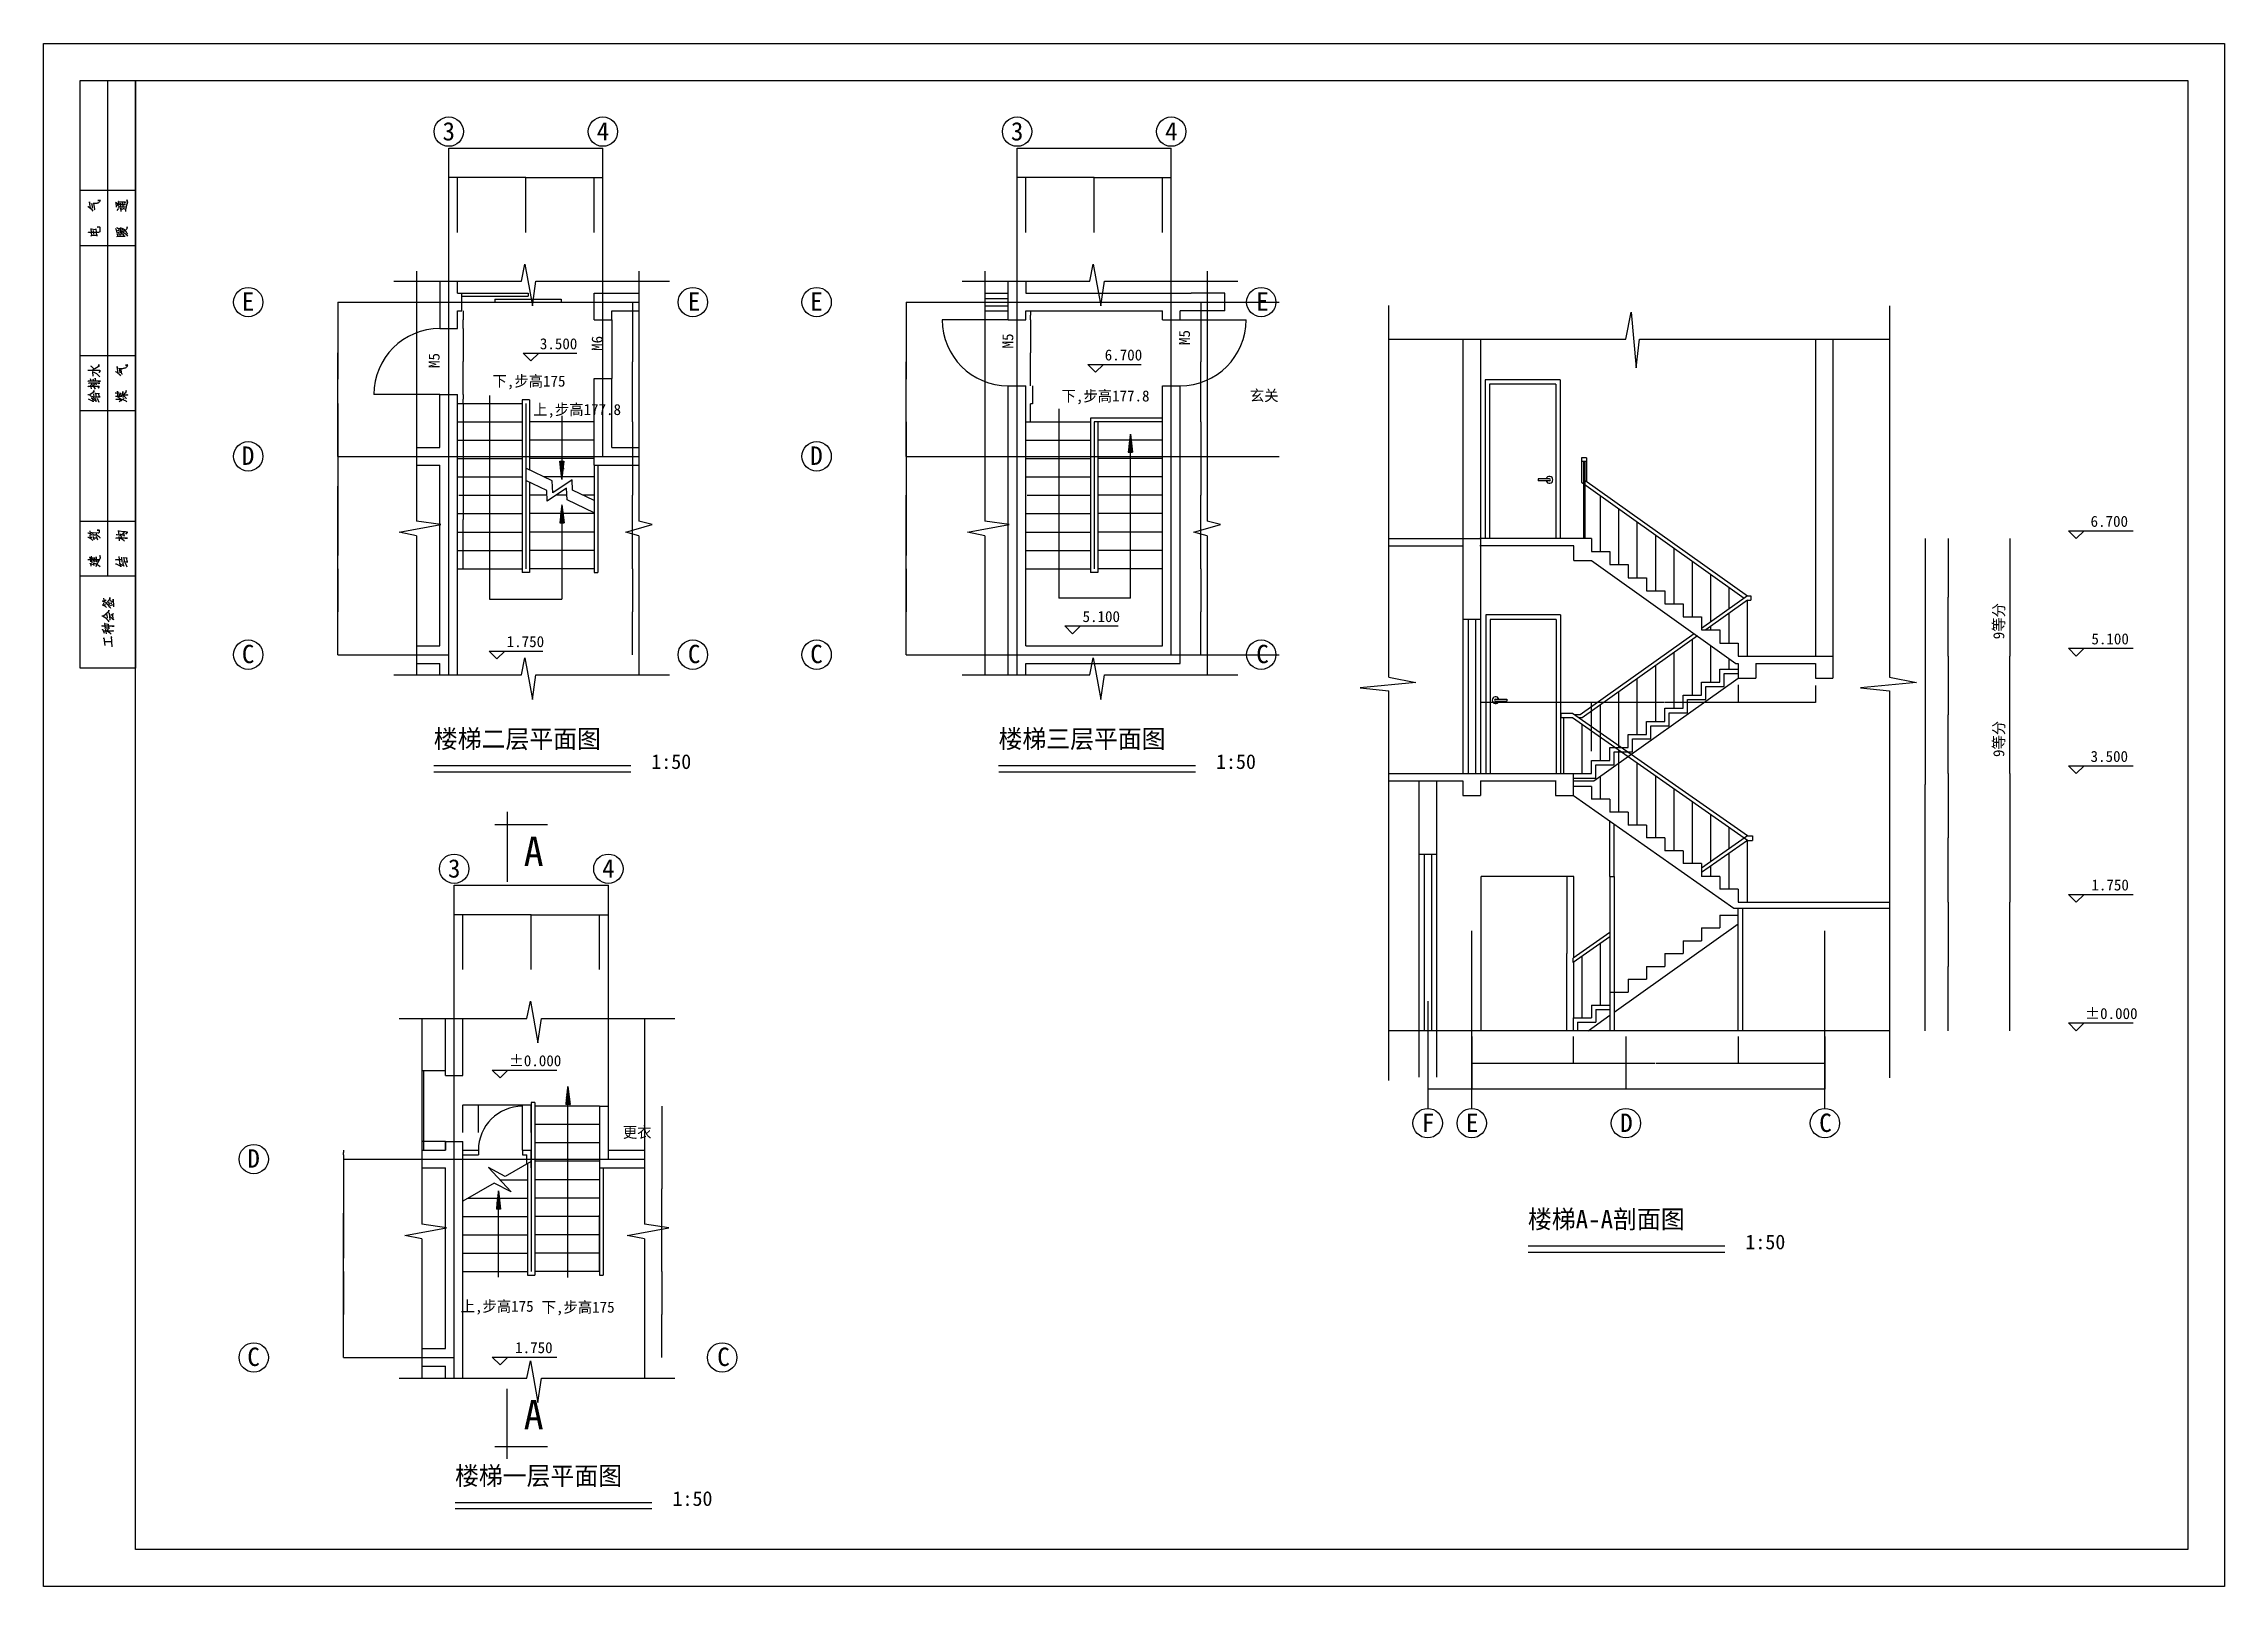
# Model space of a CAD drawing. Header units: metres. Extents: x 286744 to 316444, y -28825 to -7825.
import ezdxf

# ---------------------------------------------------------------- set-up
doc = ezdxf.new("R2010")
doc.units = ezdxf.units.M
for name, color, linetype in [('AXIS', 1, 'Continuous'), ('BD', 2, 'Continuous'), ('F', 4, 'Continuous'), ('F1', 4, 'Continuous'), ('HIDE1', 3, 'Continuous'), ('PUB_DIM', 3, 'Continuous'), ('TOTHER', 7, 'Continuous'), ('W', 2, 'Continuous'), ('W2', 6, 'Continuous'), ('WINDOOR', 3, 'Continuous')]:
    doc.layers.add(name, color=color, linetype=linetype)
doc.dimstyles.get("Standard").update_dxf_attribs({"dimtxt": 2.5, "dimasz": 2.5, "dimexe": 1.25, "dimexo": 0.625, "dimtad": 1, "dimcen": 2.5, "dimazin": 3, "dimtfac": 1, "dimtmove": 0, "dimatfit": 3})

# ---------------------------------------------------------------- blocks, each defined once
blk = doc.blocks.new('A_SIGN')
for p, q in [((-135, 0), (-135, 15)), ((-120, 15), (-120, 0)), ((-90, 0), (-90, 15)), ((-75, 0), (-75, 15)), ((-45, 15), (-45, 0)), ((-30, 0), (-30, 15)), ((-135, 7.5), (0, 7.5))]:
    blk.add_line(p, q)
blk.add_lwpolyline([(0, 0), (-160, 0), (-160, 15), (0, 15)], close=True)
for points in [[(-132.5, 9.62), (-132.37, 9.73), (-132.17, 9.93), (-131.95, 10.2), (-131.81, 10.42), (-131.68, 10.67), (-131.57, 11.06), (-131.46, 11.5), (-131.4, 11.44), (-132.01, 11.3), (-131.95, 11.25), (-131.65, 12.08), (-131.59, 12.3), (-131.48, 12.24), (-132.23, 12.16)], [(-131.32, 11.77), (-129.5, 11.97)], [(-130.99, 11.36), (-130, 11.47), (-130.08, 11.44), (-129.91, 12.46), (-129.8, 12.35), (-131.07, 12.19)], [(-130.55, 10.42), (-130.6, 10.17), (-130.55, 9.98), (-130.52, 12.76), (-130.55, 12.96)], [(-125.26, 11.58), (-125.15, 11.72), (-124.98, 11.88), (-124.81, 12.13), (-124.43, 12.79), (-124.43, 12.93)], [(-124.7, 12.27), (-123.82, 12.35)], [(-124.48, 12.27), (-124.37, 11.99), (-124.35, 11.91), (-124.35, 11.74)], [(-123.85, 11.86), (-123.71, 12.08), (-123.49, 12.41), (-123.3, 12.79), (-123.27, 12.93)], [(-123.55, 12.27), (-122.61, 12.35)], [(-123.27, 12.27), (-123.11, 11.97), (-123.08, 11.83)], [(-86.71, 11.65), (-87.5, 11.51), (-87.45, 11.54), (-87.12, 12.09), (-86.84, 12.59), (-86.79, 12.78)], [(-86.48, 10.96), (-87.45, 10.71), (-87.37, 10.77), (-87.09, 11.1), (-86.93, 11.35), (-86.54, 11.95), (-86.51, 12.03)], [(-86.65, 11.12), (-86.37, 11.43), (-86.18, 11.7), (-85.93, 12.12), (-85.74, 12.45), (-85.63, 12.78), (-85.63, 12.92)], [(-85, 11.54), (-84.86, 11.4), (-84.45, 11.32), (-84.89, 11.35), (-85.69, 12.61)], [(-83.98, 11.92), (-82.9, 12.12)], [(-83.37, 9.88), (-83.84, 10.13), (-83.4, 9.83), (-83.37, 9.88), (-83.34, 10.13), (-83.34, 12.89), (-83.29, 12.81), (-83.4, 12.97)], [(-82.96, 11.81), (-82.46, 11.92)], [(-82.46, 10.16), (-82.49, 9.94), (-82.46, 9.69), (-82.46, 12.72), (-82.43, 12.67), (-82.54, 12.81)], [(-81.88, 10.11), (-81.91, 9.83), (-81.88, 9.55), (-81.91, 12.89), (-81.85, 12.83), (-81.96, 12.97)], [(-81.85, 12.06), (-81.3, 12.2)], [(-79.04, 9.61), (-79.54, 9.97), (-79.04, 9.53), (-79.02, 9.66), (-78.99, 9.91), (-78.96, 12.72), (-79.02, 12.97)], [(-78.63, 11.26), (-77.89, 11.92), (-77.8, 12.12)], [(-42.3, 11.88), (-40.4, 12.08), (-40.42, 12.16), (-40.64, 10.81), (-40.45, 10.81), (-42.22, 10.64), (-42.19, 10.34), (-42.22, 10.95), (-42.22, 11), (-42.24, 11.61), (-42.3, 11.99), (-42.38, 12.19)], [(-39.98, 9.79), (-40.01, 10.42), (-39.9, 9.76), (-39.96, 9.73), (-40.07, 9.71), (-40.75, 9.65), (-41.06, 9.68), (-41.2, 9.73), (-41.31, 9.87), (-41.39, 10.01), (-41.42, 10.28), (-41.42, 10.81), (-41.39, 12.1), (-41.39, 12.76), (-41.33, 12.74), (-41.44, 12.85)], [(-35.6, 11.5), (-35.27, 11.77), (-35.02, 12.08), (-34.66, 12.52), (-34.47, 12.82), (-34.47, 12.96)], [(-34.86, 12.21), (-33.04, 12.46), (-33.2, 12.49), (-33.48, 12.38)], [(-33.73, 11.88), (-33.62, 11.94), (-33.51, 11.91), (-34.72, 11.74), (-34.75, 11.72), (-34.8, 11.74)], [(-154.18, 6.3), (-151.43, 6.52), (-151.51, 6.58), (-151.76, 6.49)], [(-152.06, 8.56), (-151.9, 8.62), (-151.79, 8.59), (-153.88, 8.34)], [(-152.83, 8.37), (-152.78, 8.15), (-152.81, 6.41)], [(-150.8, 6.58), (-150.63, 6.74), (-150.41, 7.02), (-150.13, 7.4), (-149.86, 7.95)], [(-150.66, 7.9), (-149.39, 8.09)], [(-149.61, 8.86), (-149.47, 8.97), (-149.42, 8.95), (-149.86, 8.75), (-149.89, 8.75), (-150.19, 8.62), (-150.46, 8.53)], [(-149.86, 8.73), (-149.89, 6), (-149.91, 6.16), (-149.89, 6.33)], [(-149.86, 7.73), (-149.5, 7.46), (-149.42, 7.38)], [(-149.14, 8.17), (-147.85, 8.31), (-147.9, 8.39), (-148.04, 7.38), (-149.11, 7.29), (-149.14, 7.13), (-149.14, 7.07), (-149.11, 7.35), (-149.14, 7.62), (-149.14, 8.17), (-149.2, 8.42)], [(-148.56, 6.3), (-148.62, 5.94), (-148.56, 5.8), (-148.56, 9.08), (-148.48, 9.03), (-148.62, 9.19)], [(-147.38, 7.13), (-147.05, 7.43), (-146.72, 7.76), (-146.44, 8.06), (-146.11, 8.53), (-145.86, 8.97), (-145.83, 9.11)], [(-145.17, 7.15), (-145.06, 7.18), (-144.95, 7.15), (-146.85, 6.99), (-146.96, 7.02)], [(-146.05, 6.93), (-146.08, 6.82), (-146.5, 6.3), (-146.74, 6), (-146.83, 5.97), (-145.31, 6.22), (-145.7, 6.69)], [(-145.7, 7.71), (-145.56, 7.76), (-145.45, 7.76), (-146.33, 7.65), (-146.39, 7.65), (-146.41, 7.65)], [(-144.84, 7.49), (-144.68, 7.35), (-144.24, 7.26), (-144.65, 7.29), (-144.68, 7.29), (-145.94, 8.78)], [(-145.31, 6.22), (-145.2, 6.08), (-145.12, 5.91)], [(-143.8, 6.66), (-143.6, 6.8), (-143.41, 6.93), (-143.02, 7.24), (-142.8, 7.49), (-142.78, 7.54), (-142.33, 8.04), (-142.31, 8.17)], [(-143.49, 7.87), (-143.27, 8.15), (-143.08, 8.48), (-142.86, 8.89), (-142.83, 9.08)], [(-141.65, 6.05), (-141.34, 6.08), (-141.2, 6.08), (-143.3, 5.94)], [(-143.05, 8.53), (-142.25, 8.62)], [(-142.94, 6.8), (-142.8, 6.44), (-142.8, 6.27), (-142.83, 6.49)], [(-142.86, 8.5), (-142.67, 8.09)], [(-141.95, 7.29), (-142.83, 7.18)], [(-142.36, 6.69), (-142.36, 6.38), (-142.31, 6.6), (-142.42, 7.02)], [(-142.36, 7.98), (-141.26, 6.93), (-140.82, 6.93), (-141.26, 6.96), (-141.48, 7.15)], [(-142.11, 8.17), (-141.78, 8.95), (-141.81, 9.08)], [(-142.06, 6.02), (-141.73, 6.8), (-141.73, 6.99)], [(-141.98, 8.45), (-140.98, 8.59)], [(-141.67, 8.42), (-141.43, 7.98)], [(-132.34, 10.7), (-132.06, 10.59), (-131.84, 10.5), (-131.51, 10.34), (-131.18, 10.15), (-130.74, 9.9), (-130.38, 9.73), (-130.33, 9.71), (-130.02, 9.54), (-129.33, 9.68), (-129.36, 9.68), (-130, 9.6), (-130.3, 9.68)], [(-129.83, 10.67), (-129.75, 10.73), (-129.67, 10.7), (-131.21, 10.59)], [(-131.07, 10.95), (-129.94, 11.08)], [(-124.1, 10.7), (-125.12, 10.31)], [(-124.18, 11.52), (-125.06, 11.36)], [(-124.59, 9.57), (-124.51, 9.62), (-124.37, 9.79), (-124.18, 10.01), (-124.04, 10.2), (-123.93, 10.42), (-123.85, 10.75), (-123.8, 11.08), (-123.82, 11.44), (-123.85, 11.69)], [(-124.57, 11.41), (-124.57, 10.5)], [(-123.8, 11.47), (-123.05, 11.58), (-123.13, 11.63), (-123.13, 11.47), (-123.16, 10.15), (-123.16, 9.95), (-123.11, 9.84), (-123.02, 9.79), (-122.91, 9.79), (-122.56, 9.82), (-122.5, 9.84), (-122.5, 10.39), (-122.56, 9.84)], [(-123.41, 10.5), (-123.46, 10.62), (-123.8, 10.89)], [(-86.51, 10.41), (-87.64, 9.97)], [(-85.33, 11.4), (-86.21, 11.29)], [(-86.21, 10.99), (-86.18, 10.74), (-86.15, 10.19), (-86.13, 9.61), (-86.15, 9.91), (-85.19, 9.97), (-85.33, 9.97), (-85.22, 10.93), (-85.13, 10.82), (-86.18, 10.74)], [(-84.03, 10.88), (-82.93, 11.57)], [(-83.01, 10.63), (-82.49, 10.77)], [(-82.54, 11.35), (-82.96, 11.24)], [(-81.28, 11.57), (-81.88, 11.43)], [(-81.85, 10.77), (-81.06, 10.93), (-81.17, 10.96), (-81.36, 10.88)], [(-80.5, 11.46), (-79.35, 11.59), (-79.26, 11.62), (-79.32, 11.7), (-79.46, 11.32), (-79.65, 10.93), (-79.84, 10.6), (-80.06, 10.33), (-80.31, 10.05), (-80.56, 9.83), (-80.7, 9.72)], [(-77.89, 10.08), (-77.36, 9.99), (-77.89, 9.99), (-78, 10.16), (-78.27, 10.63), (-78.52, 11.07), (-78.74, 11.46), (-78.96, 11.79)], [(-77.86, 10.05), (-78.11, 10.33)], [(-41.91, 11.33), (-40.86, 11.44)], [(-32.68, 9.62), (-32.68, 10.26), (-32.62, 9.54), (-32.74, 9.62), (-32.9, 9.68), (-33.07, 9.79), (-33.18, 9.93), (-33.31, 10.06), (-33.4, 10.2), (-33.45, 10.37), (-33.51, 10.53), (-33.53, 10.73), (-33.56, 10.97), (-33.56, 11.39), (-33.56, 11.52), (-33.48, 11.44), (-35.08, 11.17), (-35.16, 11.14), (-35.22, 11.19)], [(-131.31, 2.8), (-132.44, 2.33)], [(-131.64, 5.39), (-131.66, 5.2), (-131.91, 4.67), (-132.3, 4.01), (-132.41, 3.96), (-131.64, 4.07), (-131.55, 4.29), (-131.55, 4.42), (-131.58, 4.2), (-132.08, 3.29), (-132.13, 3.18), (-132.27, 3.13), (-131.39, 3.38)], [(-131.25, 4.26), (-131.22, 4.26), (-129.65, 4.42)], [(-131.17, 3.6), (-129.84, 3.74)], [(-131.11, 3.27), (-131.08, 3.05), (-131.06, 2.19), (-131.06, 2.03), (-131.11, 2.22), (-129.98, 2.33), (-130.06, 2.3), (-129.98, 3.27), (-130.01, 3.16), (-129.9, 3.18), (-131.06, 3.05)], [(-130.56, 3.68), (-130.53, 4.53), (-130.53, 5.36), (-130.59, 5.47)], [(-125.49, 2.94), (-125.3, 3.16), (-125.13, 3.4), (-124.94, 3.74), (-124.66, 4.23)], [(-125.32, 4.31), (-124.14, 4.45)], [(-124.64, 2.77), (-124.66, 2.36), (-124.64, 2.11), (-124.66, 5.28), (-124.69, 5.42)], [(-124.61, 4.04), (-124.31, 3.76)], [(-124.19, 3.63), (-124.08, 3.85), (-123.95, 4.15), (-123.84, 4.45), (-123.73, 4.95), (-123.7, 5.2)], [(-123.26, 3.24), (-124.08, 3.02), (-124, 3.05), (-123.86, 3.32), (-123.59, 3.87), (-123.56, 4.04)], [(-123.84, 4.42), (-123.7, 4.4), (-122.57, 4.56), (-122.65, 4.64), (-122.68, 4.45), (-122.68, 4.4), (-122.79, 3.21), (-122.79, 3.16), (-122.84, 2.8), (-122.93, 2.47), (-123.01, 2.25), (-123.07, 2.11), (-123.53, 2.58), (-123.04, 2.16), (-122.98, 2.33)], [(-123.18, 2.99), (-123.18, 3.16), (-123.42, 3.49)], [(-87.53, 2.33), (-87.37, 2.55), (-87.23, 2.74), (-87.12, 2.94), (-87.04, 3.13), (-86.98, 3.35), (-86.93, 3.57), (-86.9, 3.82), (-86.87, 4.12), (-86.84, 4.45), (-86.84, 5.25), (-86.82, 5.2), (-86.9, 5.36)], [(-87.39, 4.45), (-87.17, 4.07), (-87.17, 3.96), (-87.17, 3.82), (-87.2, 4.09)], [(-86.93, 3.43), (-86.65, 3.27), (-86.57, 3.16), (-86.51, 3.02)], [(-86.9, 3.85), (-86.51, 4.29), (-86.46, 4.48)], [(-86.82, 2.41), (-86.62, 2.5), (-86.46, 2.63), (-86.24, 2.77), (-86.04, 2.96), (-85.74, 3.32)], [(-86.35, 4.67), (-84.64, 4.87), (-84.72, 4.87), (-84.97, 4.81)], [(-86.35, 3.29), (-84.69, 3.46), (-84.8, 3.46), (-85.05, 3.4)], [(-85.96, 5.39), (-85.93, 5.25), (-85.93, 4.48), (-85.93, 3.74), (-85.96, 3.87), (-85.19, 3.96), (-85.27, 3.93), (-85.13, 5.31), (-85.16, 5.47)], [(-85.93, 4.29), (-85.41, 4.37)], [(-85.63, 3.74), (-85.6, 3.68), (-85.63, 2.03), (-85.66, 2.22), (-85.63, 2.5)], [(-85.49, 3.35), (-84.89, 2.55), (-84.45, 2.5), (-84.89, 2.58), (-85.02, 2.69)], [(-80.45, 3.98), (-80.12, 4.26), (-79.87, 4.56), (-79.51, 5), (-79.32, 5.31), (-79.32, 5.44)], [(-80.06, 3.68), (-80.01, 3.63), (-79.93, 3.65), (-78.33, 3.93), (-78.41, 4.01), (-78.41, 3.87), (-78.41, 3.46), (-78.38, 3.21), (-78.35, 3.02), (-78.3, 2.85), (-78.24, 2.69), (-78.16, 2.55), (-78.02, 2.41), (-77.91, 2.28), (-77.75, 2.16), (-77.58, 2.11), (-77.47, 2.03), (-77.53, 2.74), (-77.53, 2.11)], [(-79.71, 4.7), (-77.89, 4.95), (-78.05, 4.98), (-78.33, 4.87)], [(-78.58, 4.37), (-78.46, 4.42), (-78.35, 4.4), (-79.57, 4.23), (-79.59, 4.2), (-79.65, 4.23)], [(-42.48, 5.09), (-42.42, 4.84), (-42.39, 3.21), (-42.42, 2.8), (-42.42, 3.18), (-42.06, 3.24), (-41.93, 3.13), (-41.9, 3.46), (-41.84, 5.06), (-41.79, 4.98), (-42.42, 4.87)], [(-42.39, 4.07), (-42.06, 4.12)], [(-41.04, 4.18), (-41.02, 4.07), (-41.18, 3.63), (-41.32, 3.35), (-41.48, 3.1), (-41.71, 2.83), (-41.93, 2.55), (-42.15, 2.36), (-42.37, 2.16)], [(-41.9, 2.14), (-41.76, 2.19), (-41.57, 2.3), (-41.32, 2.44), (-41.07, 2.61), (-40.85, 2.83), (-40.71, 2.99), (-40.55, 3.21), (-40.33, 3.57), (-40.3, 3.52), (-41.13, 3.38), (-41.24, 3.43)], [(-41.71, 3.71), (-40.02, 3.96), (-40.11, 3.98), (-40.3, 3.93)], [(-40.47, 4.31), (-40.3, 4.4), (-40.22, 4.37), (-41.54, 4.18)], [(-41.51, 4.98), (-41.18, 5.03), (-40.74, 5.14), (-40.41, 5.31), (-40.33, 5.39)], [(-41.48, 4.78), (-41.35, 4.56), (-41.32, 4.4)], [(-41.18, 3.18), (-41.13, 3.18), (-40.33, 2.28), (-39.83, 2.25), (-40.3, 2.3), (-40.47, 2.41)], [(-40.91, 4.51), (-40.91, 4.62), (-40.91, 4.7), (-40.99, 4.95)], [(-40.49, 4.51), (-40.22, 4.92), (-40.19, 5.03)], [(-33.47, 2.22), (-33.16, 2.16), (-32.53, 2.3), (-33.16, 2.11), (-33.52, 2.25), (-33.99, 2.39), (-34.51, 2.55), (-34.87, 2.61), (-35.23, 2.69), (-35.48, 2.72), (-35.7, 2.69)], [(-35.12, 2.69), (-35.06, 2.85), (-34.98, 3.13), (-35.01, 3.32), (-35.09, 3.49), (-35.12, 3.63), (-35.09, 3.74), (-34.95, 3.98), (-34.87, 4.15), (-34.79, 4.09), (-35.67, 3.93)], [(-35.01, 4.56), (-35.09, 4.76), (-35.39, 5.09)], [(-34.51, 4.7), (-34.43, 4.4), (-34.43, 3.16), (-34.43, 2.8), (-34.49, 2.99), (-34.43, 3.27)], [(-33.66, 4.59), (-33.71, 4.7), (-34.07, 4.95), (-33.74, 4.73), (-33.24, 5.39), (-33.22, 5.33), (-34.49, 5.2)], [(-34.43, 4.42), (-33.93, 4.48), (-33.44, 4.53), (-32.97, 4.56), (-33.02, 4.67), (-33.05, 3.82), (-33.08, 3.29), (-33.11, 2.85), (-33.13, 2.66), (-33.47, 2.99)], [(-34.21, 3.93), (-33.33, 4.07)], [(-33.27, 3.6), (-34.21, 3.43)], [(-33.77, 3.24), (-33.82, 2.91), (-33.77, 2.72), (-33.77, 3.07), (-33.77, 3.1), (-33.8, 3.76), (-33.8, 4.45)]]:
    blk.add_lwpolyline(points)
blk = doc.blocks.new('*D1')
for p, q in [((312681.2, -17761.76), (312681.2, -18636.76)), ((312680.95, -18636.76), (312680.7, -18636.76)), ((312681.2, -19511.76), (312681.2, -18636.76)), ((312681.2, -18636.76), (312681.2, -18636.76)), ((312681.45, -18636.76), (312681.7, -18636.76))]:
    blk.add_line(p, q)
at = {"layer": 'Defpoints'}
for p in [(312681.2, -17761.76), (312681.2, -18636.76), (312681.2, -19511.76)]:
    blk.add_point(p, dxfattribs=at)
at = {"layer": 'F', "insert": (312681.2, -18635.635), "char_height": 1, "attachment_point": 5}
blk.add_mtext('0', dxfattribs=at)
blk = doc.blocks.new('*D2')
for p, q in [((312367.94, -14561.76), (312367.94, -17911.76)), ((312367.69, -17911.76), (312367.44, -17911.76)), ((312367.94, -21261.76), (312367.94, -17911.76)), ((312367.94, -17911.76), (312367.94, -17911.76)), ((312368.19, -17911.76), (312368.44, -17911.76))]:
    blk.add_line(p, q)
at = {"layer": 'Defpoints'}
for p in [(312367.94, -14561.76), (312367.94, -17911.76), (312367.94, -21261.76)]:
    blk.add_point(p, dxfattribs=at)
at = {"layer": 'TOTHER', "insert": (312367.94, -17910.635), "char_height": 1, "attachment_point": 5}
blk.add_mtext('0', dxfattribs=at)
blk = doc.blocks.new('*D3')
for p, q in [((313524.02, -17761.76), (313524.02, -19511.76)), ((313523.77, -19511.76), (313523.52, -19511.76)), ((313524.02, -21261.76), (313524.02, -19511.76)), ((313524.02, -19511.76), (313524.02, -19511.76)), ((313524.27, -19511.76), (313524.52, -19511.76))]:
    blk.add_line(p, q)
at = {"layer": 'Defpoints'}
for p in [(313524.02, -17761.76), (313524.02, -19511.76), (313524.02, -21261.76)]:
    blk.add_point(p, dxfattribs=at)
at = {"layer": 'TOTHER', "insert": (313524.02, -19510.635), "char_height": 1, "attachment_point": 5}
blk.add_mtext('0', dxfattribs=at)
blk = doc.blocks.new('*D4')
for p, q in [((306193.92, -21341.76), (306193.92, -21709.91)), ((307573.92, -21341.76), (307573.92, -21709.91)), ((306881.92, -21709.91), (306193.67, -21709.91)), ((307574.17, -21709.91), (306885.92, -21709.91))]:
    blk.add_line(p, q)
at = {"layer": 'Defpoints'}
for p in [(306193.92, -21341.76), (307573.92, -21341.76), (307573.92, -21709.91)]:
    blk.add_point(p, dxfattribs=at)
at = {"layer": 'F', "insert": (306883.92, -21709.91), "char_height": 1, "attachment_point": 5}
blk.add_mtext('1380', dxfattribs=at)
blk = doc.blocks.new('*D5')
for p, q in [((306193.92, -21341.76), (306193.92, -22057.01)), ((308293.92, -21341.76), (308293.92, -22057.01)), ((307241.92, -22057.01), (306193.67, -22057.01)), ((308294.17, -22057.01), (307245.92, -22057.01))]:
    blk.add_line(p, q)
at = {"layer": 'Defpoints'}
for p in [(306193.92, -21341.76), (308293.92, -21341.76), (308293.92, -22057.01)]:
    blk.add_point(p, dxfattribs=at)
at = {"layer": 'F', "insert": (307243.92, -22057.01), "char_height": 1, "attachment_point": 5}
blk.add_mtext('2100', dxfattribs=at)
blk = doc.blocks.new('*D6')
for p, q in [((295165.15, -22289.35), (295165.15, -23414.35)), ((295164.9, -23414.35), (295164.65, -23414.35)), ((295165.15, -24539.35), (295165.15, -23414.35)), ((295165.15, -23414.35), (295165.15, -23414.35)), ((295165.4, -23414.35), (295165.65, -23414.35))]:
    blk.add_line(p, q)
at = {"layer": 'Defpoints'}
for p in [(295165.15, -22289.35), (295165.15, -23414.35), (295165.15, -24539.35)]:
    blk.add_point(p, dxfattribs=at)
at = {"layer": 'F', "insert": (295165.15, -23413.225), "char_height": 1, "attachment_point": 5}
blk.add_mtext('250X9=2250', dxfattribs=at)
blk = doc.blocks.new('*D7')
for p, q in [((290826.45, -23009.35), (290826.45, -24359.35)), ((290826.2, -24359.35), (290825.95, -24359.35)), ((290826.45, -25709.35), (290826.45, -24359.35)), ((290826.45, -24359.35), (290826.45, -24359.35)), ((290826.7, -24359.35), (290826.95, -24359.35))]:
    blk.add_line(p, q)
at = {"layer": 'Defpoints'}
for p in [(290826.45, -23009.35), (290826.45, -24359.35), (290826.45, -25709.35)]:
    blk.add_point(p, dxfattribs=at)
at = {"layer": 'F', "insert": (290826.45, -24358.225), "char_height": 1, "attachment_point": 5}
blk.add_mtext('0', dxfattribs=at)
blk = doc.blocks.new('*D8')
for p, q in [((290826.45, -24539.35), (290826.45, -25124.35)), ((290826.2, -25124.35), (290825.95, -25124.35)), ((290826.45, -25709.35), (290826.45, -25124.35)), ((290826.45, -25124.35), (290826.45, -25124.35)), ((290826.7, -25124.35), (290826.95, -25124.35))]:
    blk.add_line(p, q)
at = {"layer": 'Defpoints'}
for p in [(290826.45, -24539.35), (290826.45, -25124.35), (290826.45, -25709.35)]:
    blk.add_point(p, dxfattribs=at)
at = {"layer": 'F', "insert": (290826.45, -25123.225), "char_height": 1, "attachment_point": 5}
blk.add_mtext('0', dxfattribs=at)
blk = doc.blocks.new('*D9')
for p, q in [((290826.45, -22949.35), (290826.45, -23744.35)), ((290826.2, -23744.35), (290825.95, -23744.35)), ((290826.45, -24539.35), (290826.45, -23744.35)), ((290826.45, -23744.35), (290826.45, -23744.35)), ((290826.7, -23744.35), (290826.95, -23744.35))]:
    blk.add_line(p, q)
at = {"layer": 'Defpoints'}
for p in [(290826.45, -22949.35), (290826.45, -23744.35), (290826.45, -24539.35)]:
    blk.add_point(p, dxfattribs=at)
at = {"layer": 'F', "insert": (290826.45, -23743.225), "char_height": 1, "attachment_point": 5}
blk.add_mtext('1630', dxfattribs=at)
blk = doc.blocks.new('*D10')
for p, q in [((290826.2, -22919.35), (290825.95, -22919.35)), ((290826.45, -22889.35), (290826.45, -22919.35)), ((290826.45, -22949.35), (290826.45, -22919.35)), ((290826.45, -22919.35), (290826.45, -22919.35)), ((290826.7, -22919.35), (290826.95, -22919.35))]:
    blk.add_line(p, q)
at = {"layer": 'Defpoints'}
for p in [(290826.45, -22889.35), (290826.45, -22919.35), (290826.45, -22949.35)]:
    blk.add_point(p, dxfattribs=at)
at = {"layer": 'F', "insert": (290826.45, -22918.225), "char_height": 1, "attachment_point": 5}
blk.add_mtext('0', dxfattribs=at)
blk = doc.blocks.new('*D11')
for p, q in [((295165.15, -24539.35), (295165.15, -25124.35)), ((295164.9, -25124.35), (295164.65, -25124.35)), ((295165.15, -25709.35), (295165.15, -25124.35)), ((295165.15, -25124.35), (295165.15, -25124.35)), ((295165.4, -25124.35), (295165.65, -25124.35))]:
    blk.add_line(p, q)
at = {"layer": 'Defpoints'}
for p in [(295165.15, -24539.35), (295165.15, -25124.35), (295165.15, -25709.35)]:
    blk.add_point(p, dxfattribs=at)
at = {"layer": 'F', "insert": (295165.15, -25123.225), "char_height": 1, "attachment_point": 5}
blk.add_mtext('0', dxfattribs=at)
blk = doc.blocks.new('*D12')
for p, q in [((294315.72, -23009.35), (294315.72, -23774.35)), ((294315.47, -23774.35), (294315.22, -23774.35)), ((294315.72, -24539.35), (294315.72, -23774.35)), ((294315.72, -23774.35), (294315.72, -23774.35)), ((294315.97, -23774.35), (294316.22, -23774.35))]:
    blk.add_line(p, q)
at = {"layer": 'Defpoints'}
for p in [(294315.72, -23009.35), (294315.72, -23774.35), (294315.72, -24539.35)]:
    blk.add_point(p, dxfattribs=at)
at = {"layer": 'F', "insert": (294315.72, -23773.225), "char_height": 1, "attachment_point": 5}
blk.add_mtext('0', dxfattribs=at)
blk = doc.blocks.new('*D13')
for p, q in [((293385.72, -20429.11), (293385.72, -19681.95)), ((293385.97, -19681.95), (293849.22, -19681.95)), ((293852.22, -19681.95), (294315.47, -19681.95)), ((294315.72, -20429.11), (294315.72, -19681.95))]:
    blk.add_line(p, q)
at = {"layer": 'Defpoints'}
for p in [(293385.72, -19681.95), (293385.72, -20429.11), (294315.72, -20429.11)]:
    blk.add_point(p, dxfattribs=at)
at = {"layer": 'F', "insert": (293850.72, -19681.95), "char_height": 1, "attachment_point": 5}
blk.add_mtext('930', dxfattribs=at)
blk = doc.blocks.new('*D14')
for p, q in [((292335.72, -20429.11), (292335.72, -19281.95)), ((292335.97, -19281.95), (293383.72, -19281.95)), ((293387.72, -19281.95), (294435.47, -19281.95)), ((294435.72, -20429.11), (294435.72, -19281.95))]:
    blk.add_line(p, q)
at = {"layer": 'Defpoints'}
for p in [(292335.72, -19281.95), (292335.72, -20429.11), (294435.72, -20429.11)]:
    blk.add_point(p, dxfattribs=at)
at = {"layer": 'F', "insert": (293385.72, -19281.95), "char_height": 1, "attachment_point": 5}
blk.add_mtext('2100', dxfattribs=at)
blk = doc.blocks.new('*D15')
for p, q in [((292394.22, -19681.95), (292335.47, -19681.95)), ((292335.72, -20429.11), (292335.72, -19681.95)), ((292455.97, -19681.95), (292397.22, -19681.95)), ((292455.72, -20429.11), (292455.72, -19681.95))]:
    blk.add_line(p, q)
at = {"layer": 'Defpoints'}
for p in [(292455.72, -19681.95), (292335.72, -20429.11), (292455.72, -20429.11)]:
    blk.add_point(p, dxfattribs=at)
at = {"layer": 'F', "insert": (292395.72, -19681.95), "char_height": 1, "attachment_point": 5}
blk.add_mtext('120', dxfattribs=at)
blk = doc.blocks.new('*D16')
for p, q in [((292919.22, -19681.95), (292455.47, -19681.95)), ((292455.72, -20429.11), (292455.72, -19681.95)), ((293385.97, -19681.95), (292922.22, -19681.95)), ((293385.72, -20429.11), (293385.72, -19681.95))]:
    blk.add_line(p, q)
at = {"layer": 'Defpoints'}
for p in [(293385.72, -19681.95), (292455.72, -20429.11), (293385.72, -20429.11)]:
    blk.add_point(p, dxfattribs=at)
at = {"layer": 'F', "insert": (292920.72, -19681.95), "char_height": 1, "attachment_point": 5}
blk.add_mtext('930', dxfattribs=at)
blk = doc.blocks.new('*D17')
for p, q in [((293265.72, -22648.29), (293265.72, -22269.82)), ((293265.97, -22269.82), (293324.22, -22269.82)), ((293327.22, -22269.82), (293385.47, -22269.82)), ((293385.72, -22648.29), (293385.72, -22269.82))]:
    blk.add_line(p, q)
at = {"layer": 'Defpoints'}
for p in [(293265.72, -22269.82), (293265.72, -22648.29), (293385.72, -22648.29)]:
    blk.add_point(p, dxfattribs=at)
at = {"layer": 'F', "insert": (293325.72, -22269.82), "char_height": 1, "attachment_point": 5}
blk.add_mtext('120', dxfattribs=at)
blk = doc.blocks.new('*D18')
for p, q in [((292665.72, -22648.29), (292665.72, -22269.82)), ((292665.97, -22269.82), (292964.22, -22269.82)), ((292967.22, -22269.82), (293265.47, -22269.82)), ((293265.72, -22648.29), (293265.72, -22269.82))]:
    blk.add_line(p, q)
at = {"layer": 'Defpoints'}
for p in [(292665.72, -22269.82), (292665.72, -22648.29), (293265.72, -22648.29)]:
    blk.add_point(p, dxfattribs=at)
at = {"layer": 'F', "insert": (292965.72, -22269.82), "char_height": 1, "attachment_point": 5}
blk.add_mtext('600', dxfattribs=at)
blk = doc.blocks.new('*D19')
for p, q in [((292455.72, -22648.29), (292455.72, -22269.82)), ((292455.97, -22269.82), (292559.22, -22269.82)), ((292562.22, -22269.82), (292665.47, -22269.82)), ((292665.72, -22648.29), (292665.72, -22269.82))]:
    blk.add_line(p, q)
at = {"layer": 'Defpoints'}
for p in [(292455.72, -22269.82), (292455.72, -22648.29), (292665.72, -22648.29)]:
    blk.add_point(p, dxfattribs=at)
at = {"layer": 'F', "insert": (292560.72, -22269.82), "char_height": 1, "attachment_point": 5}
blk.add_mtext('210', dxfattribs=at)
blk = doc.blocks.new('*D20')
for p, q in [((294315.72, -20429.11), (294315.72, -19681.95)), ((294315.97, -19681.95), (294374.22, -19681.95)), ((294377.22, -19681.95), (294435.47, -19681.95)), ((294435.72, -20429.11), (294435.72, -19681.95))]:
    blk.add_line(p, q)
at = {"layer": 'Defpoints'}
for p in [(294315.72, -19681.95), (294315.72, -20429.11), (294435.72, -20429.11)]:
    blk.add_point(p, dxfattribs=at)
at = {"layer": 'F', "insert": (294375.72, -19681.95), "char_height": 1, "attachment_point": 5}
blk.add_mtext('120', dxfattribs=at)
blk = doc.blocks.new('*D21')
for p, q in [((305593.92, -21341.76), (305593.92, -22057.01)), ((306193.92, -21341.76), (306193.92, -22057.01)), ((305892.42, -22057.01), (305593.67, -22057.01)), ((306194.17, -22057.01), (305895.42, -22057.01))]:
    blk.add_line(p, q)
at = {"layer": 'Defpoints'}
for p in [(305593.92, -21341.76), (306193.92, -21341.76), (306193.92, -22057.01)]:
    blk.add_point(p, dxfattribs=at)
at = {"layer": 'F', "insert": (305893.92, -22057.01), "char_height": 1, "attachment_point": 5}
blk.add_mtext('600', dxfattribs=at)
blk = doc.blocks.new('*D22')
for p, q in [((307490.75, -19161.76), (307490.75, -20211.76)), ((307490.5, -20211.76), (307490.25, -20211.76)), ((307490.75, -21261.76), (307490.75, -20211.76)), ((307490.75, -20211.76), (307490.75, -20211.76)), ((307491, -20211.76), (307491.25, -20211.76))]:
    blk.add_line(p, q)
at = {"layer": 'Defpoints'}
for p in [(307490.75, -19161.76), (307490.75, -20211.76), (307490.75, -21261.76)]:
    blk.add_point(p, dxfattribs=at)
at = {"layer": 'F', "insert": (307490.75, -20210.635), "char_height": 1, "attachment_point": 5}
blk.add_mtext('0', dxfattribs=at)
blk = doc.blocks.new('*D23')
for p, q in [((312681.2, -19511.76), (312681.2, -20386.76)), ((312680.95, -20386.76), (312680.7, -20386.76)), ((312681.2, -21261.76), (312681.2, -20386.76)), ((312681.2, -20386.76), (312681.2, -20386.76)), ((312681.45, -20386.76), (312681.7, -20386.76))]:
    blk.add_line(p, q)
at = {"layer": 'Defpoints'}
for p in [(312681.2, -19511.76), (312681.2, -20386.76), (312681.2, -21261.76)]:
    blk.add_point(p, dxfattribs=at)
at = {"layer": 'F', "insert": (312681.2, -20385.635), "char_height": 1, "attachment_point": 5}
blk.add_mtext('175X10=1750', dxfattribs=at)
blk = doc.blocks.new('*D24')
for p, q in [((309823.92, -21341.76), (309823.92, -21709.91)), ((311003.92, -21341.76), (311003.92, -21709.91)), ((310411.92, -21709.91), (309823.67, -21709.91)), ((311004.17, -21709.91), (310415.92, -21709.91))]:
    blk.add_line(p, q)
at = {"layer": 'Defpoints'}
for p in [(309823.92, -21341.76), (311003.92, -21341.76), (311003.92, -21709.91)]:
    blk.add_point(p, dxfattribs=at)
at = {"layer": 'F', "insert": (310413.92, -21709.91), "char_height": 1, "attachment_point": 5}
blk.add_mtext('1180', dxfattribs=at)
blk = doc.blocks.new('*D25')
for p, q in [((307573.92, -21341.76), (307573.92, -21709.91)), ((309823.92, -21341.76), (309823.92, -21709.91)), ((308693.92, -21709.91), (307573.67, -21709.91)), ((309824.17, -21709.91), (308703.92, -21709.91))]:
    blk.add_line(p, q)
at = {"layer": 'Defpoints'}
for p in [(307573.92, -21341.76), (309823.92, -21341.76), (309823.92, -21709.91)]:
    blk.add_point(p, dxfattribs=at)
at = {"layer": 'F', "insert": (308698.92, -21709.91), "char_height": 1, "attachment_point": 5}
blk.add_mtext('250X9=2250', dxfattribs=at)
blk = doc.blocks.new('*D26')
for p, q in [((308293.92, -21341.76), (308293.92, -22057.01)), ((311003.92, -21341.76), (311003.92, -22057.01)), ((309646.92, -22057.01), (308293.67, -22057.01)), ((311004.17, -22057.01), (309650.92, -22057.01))]:
    blk.add_line(p, q)
at = {"layer": 'Defpoints'}
for p in [(308293.92, -21341.76), (311003.92, -21341.76), (311003.92, -22057.01)]:
    blk.add_point(p, dxfattribs=at)
at = {"layer": 'F', "insert": (309648.92, -22057.01), "char_height": 1, "attachment_point": 5}
blk.add_mtext('2710', dxfattribs=at)
blk = doc.blocks.new('*D27')
for p, q in [((306313.92, -16161.76), (306313.92, -16795.17)), ((307066.92, -16795.17), (306313.67, -16795.17)), ((307824.17, -16795.17), (307070.92, -16795.17)), ((307823.92, -17456.45), (307823.92, -16795.17))]:
    blk.add_line(p, q)
at = {"layer": 'Defpoints'}
for p in [(306313.92, -16161.76), (307823.92, -16795.17), (307823.92, -17456.45)]:
    blk.add_point(p, dxfattribs=at)
at = {"layer": 'F', "insert": (307068.92, -16795.17), "char_height": 1, "attachment_point": 5}
blk.add_mtext('1510', dxfattribs=at)
blk = doc.blocks.new('*D28')
for p, q in [((302506.34, -12972.79), (302506.34, -13972.79)), ((302506.09, -13972.79), (302505.84, -13972.79)), ((302506.34, -14972.79), (302506.34, -13972.79)), ((302506.34, -13972.79), (302506.34, -13972.79)), ((302506.59, -13972.79), (302506.84, -13972.79))]:
    blk.add_line(p, q)
at = {"layer": 'Defpoints'}
for p in [(302506.34, -12972.79), (302506.34, -13972.79), (302506.34, -14972.79)]:
    blk.add_point(p, dxfattribs=at)
at = {"layer": 'F', "insert": (302506.34, -13971.665), "char_height": 1, "attachment_point": 5}
blk.add_mtext('250X8=2000', dxfattribs=at)
blk = doc.blocks.new('*D29')
for p, q in [((298492.71, -11342.79), (298492.71, -12392.79)), ((298492.46, -12392.79), (298492.21, -12392.79)), ((298492.71, -13442.79), (298492.71, -12392.79)), ((298492.71, -12392.79), (298492.71, -12392.79)), ((298492.96, -12392.79), (298493.21, -12392.79))]:
    blk.add_line(p, q)
at = {"layer": 'Defpoints'}
for p in [(298492.71, -11342.79), (298492.71, -12392.79), (298492.71, -13442.79)]:
    blk.add_point(p, dxfattribs=at)
at = {"layer": 'F', "insert": (298492.71, -12391.665), "char_height": 1, "attachment_point": 5}
blk.add_mtext('0', dxfattribs=at)
blk = doc.blocks.new('*D30')
for p, q in [((298492.71, -12972.79), (298492.71, -13972.79)), ((298492.46, -13972.79), (298492.21, -13972.79)), ((298492.71, -14972.79), (298492.71, -13972.79)), ((298492.71, -13972.79), (298492.71, -13972.79)), ((298492.96, -13972.79), (298493.21, -13972.79))]:
    blk.add_line(p, q)
at = {"layer": 'Defpoints'}
for p in [(298492.71, -12972.79), (298492.71, -13972.79), (298492.71, -14972.79)]:
    blk.add_point(p, dxfattribs=at)
at = {"layer": 'F', "insert": (298492.71, -13971.665), "char_height": 1, "attachment_point": 5}
blk.add_mtext('250X8=2000', dxfattribs=at)
blk = doc.blocks.new('*D31')
for p, q in [((290752.18, -11342.79), (290752.18, -12392.79)), ((290751.93, -12392.79), (290751.68, -12392.79)), ((290752.18, -13442.79), (290752.18, -12392.79)), ((290752.18, -12392.79), (290752.18, -12392.79)), ((290752.43, -12392.79), (290752.68, -12392.79))]:
    blk.add_line(p, q)
at = {"layer": 'Defpoints'}
for p in [(290752.18, -11342.79), (290752.18, -12392.79), (290752.18, -13442.79)]:
    blk.add_point(p, dxfattribs=at)
at = {"layer": 'F', "insert": (290752.18, -12391.665), "char_height": 1, "attachment_point": 5}
blk.add_mtext('0', dxfattribs=at)
blk = doc.blocks.new('*D32')
for p, q in [((290752.18, -12722.79), (290752.18, -13847.79)), ((290751.93, -13847.79), (290751.68, -13847.79)), ((290752.18, -14972.79), (290752.18, -13847.79)), ((290752.18, -13847.79), (290752.18, -13847.79)), ((290752.43, -13847.79), (290752.68, -13847.79))]:
    blk.add_line(p, q)
at = {"layer": 'Defpoints'}
for p in [(290752.18, -12722.79), (290752.18, -13847.79), (290752.18, -14972.79)]:
    blk.add_point(p, dxfattribs=at)
at = {"layer": 'F', "insert": (290752.18, -13846.665), "char_height": 1, "attachment_point": 5}
blk.add_mtext('250X9=2250', dxfattribs=at)
blk = doc.blocks.new('*D33')
for p, q in [((292458.08, -12722.79), (292458.08, -14301.16)), ((292457.83, -14301.16), (292457.58, -14301.16)), ((292458.08, -14972.79), (292458.08, -14301.16)), ((292458.08, -14301.16), (292458.08, -14301.16)), ((292458.33, -14301.16), (292458.58, -14301.16))]:
    blk.add_line(p, q)
at = {"layer": 'Defpoints'}
for p in [(292458.08, -12722.79), (292458.08, -14301.16), (292458.08, -14972.79)]:
    blk.add_point(p, dxfattribs=at)
at = {"layer": 'F', "insert": (292458.08, -14300.035), "char_height": 1, "attachment_point": 5}
blk.add_mtext('250X9=2250', dxfattribs=at)
blk = doc.blocks.new('*D34')
for p, q in [((294765.8, -12972.79), (294765.8, -13972.79)), ((294765.55, -13972.79), (294765.3, -13972.79)), ((294765.8, -14972.79), (294765.8, -13972.79)), ((294765.8, -13972.79), (294765.8, -13972.79)), ((294766.05, -13972.79), (294766.3, -13972.79))]:
    blk.add_line(p, q)
at = {"layer": 'Defpoints'}
for p in [(294765.8, -12972.79), (294765.8, -13972.79), (294765.8, -14972.79)]:
    blk.add_point(p, dxfattribs=at)
at = {"layer": 'F', "insert": (294765.8, -13971.665), "char_height": 1, "attachment_point": 5}
blk.add_mtext('250X8=2000', dxfattribs=at)
blk = doc.blocks.new('*D35')
for p, q in [((290752.18, -14972.79), (290752.18, -15557.79)), ((290751.93, -15557.79), (290751.68, -15557.79)), ((290752.18, -16142.79), (290752.18, -15557.79)), ((290752.18, -15557.79), (290752.18, -15557.79)), ((290752.43, -15557.79), (290752.68, -15557.79))]:
    blk.add_line(p, q)
at = {"layer": 'Defpoints'}
for p in [(290752.18, -14972.79), (290752.18, -15557.79), (290752.18, -16142.79)]:
    blk.add_point(p, dxfattribs=at)
at = {"layer": 'F', "insert": (290752.18, -15556.665), "char_height": 1, "attachment_point": 5}
blk.add_mtext('0', dxfattribs=at)
blk = doc.blocks.new('*D36')
for p, q in [((290752.18, -13442.79), (290752.18, -14792.79)), ((290751.93, -14792.79), (290751.68, -14792.79)), ((290752.18, -16142.79), (290752.18, -14792.79)), ((290752.18, -14792.79), (290752.18, -14792.79)), ((290752.43, -14792.79), (290752.68, -14792.79))]:
    blk.add_line(p, q)
at = {"layer": 'Defpoints'}
for p in [(290752.18, -13442.79), (290752.18, -14792.79), (290752.18, -16142.79)]:
    blk.add_point(p, dxfattribs=at)
at = {"layer": 'F', "insert": (290752.18, -14791.665), "char_height": 1, "attachment_point": 5}
blk.add_mtext('0', dxfattribs=at)
blk = doc.blocks.new('*D37')
for p, q in [((302506.34, -14972.79), (302506.34, -15557.79)), ((302506.09, -15557.79), (302505.84, -15557.79)), ((302506.34, -16142.79), (302506.34, -15557.79)), ((302506.34, -15557.79), (302506.34, -15557.79)), ((302506.59, -15557.79), (302506.84, -15557.79))]:
    blk.add_line(p, q)
at = {"layer": 'Defpoints'}
for p in [(302506.34, -14972.79), (302506.34, -15557.79), (302506.34, -16142.79)]:
    blk.add_point(p, dxfattribs=at)
at = {"layer": 'F', "insert": (302506.34, -15556.665), "char_height": 1, "attachment_point": 5}
blk.add_mtext('0', dxfattribs=at)
blk = doc.blocks.new('*D38')
for p, q in [((294765.8, -14972.79), (294765.8, -15557.79)), ((294765.55, -15557.79), (294765.3, -15557.79)), ((294765.8, -16142.79), (294765.8, -15557.79)), ((294765.8, -15557.79), (294765.8, -15557.79)), ((294766.05, -15557.79), (294766.3, -15557.79))]:
    blk.add_line(p, q)
at = {"layer": 'Defpoints'}
for p in [(294765.8, -14972.79), (294765.8, -15557.79), (294765.8, -16142.79)]:
    blk.add_point(p, dxfattribs=at)
at = {"layer": 'F', "insert": (294765.8, -15556.665), "char_height": 1, "attachment_point": 5}
blk.add_mtext('0', dxfattribs=at)
blk = doc.blocks.new('*D39')
for p, q in [((298492.71, -13442.79), (298492.71, -14792.79)), ((298492.46, -14792.79), (298492.21, -14792.79)), ((298492.71, -16142.79), (298492.71, -14792.79)), ((298492.71, -14792.79), (298492.71, -14792.79)), ((298492.96, -14792.79), (298493.21, -14792.79))]:
    blk.add_line(p, q)
at = {"layer": 'Defpoints'}
for p in [(298492.71, -13442.79), (298492.71, -14792.79), (298492.71, -16142.79)]:
    blk.add_point(p, dxfattribs=at)
at = {"layer": 'F', "insert": (298492.71, -14791.665), "char_height": 1, "attachment_point": 5}
blk.add_mtext('0', dxfattribs=at)
blk = doc.blocks.new('*D40')
for p, q in [((298492.71, -14972.79), (298492.71, -15557.79)), ((298492.46, -15557.79), (298492.21, -15557.79)), ((298492.71, -16142.79), (298492.71, -15557.79)), ((298492.71, -15557.79), (298492.71, -15557.79)), ((298492.96, -15557.79), (298493.21, -15557.79))]:
    blk.add_line(p, q)
at = {"layer": 'Defpoints'}
for p in [(298492.71, -14972.79), (298492.71, -15557.79), (298492.71, -16142.79)]:
    blk.add_point(p, dxfattribs=at)
at = {"layer": 'F', "insert": (298492.71, -15556.665), "char_height": 1, "attachment_point": 5}
blk.add_mtext('0', dxfattribs=at)
blk = doc.blocks.new('*D41')
for p, q in [((294241.45, -10394.86), (294241.45, -9647.7)), ((294241.7, -9647.7), (294299.95, -9647.7)), ((294302.95, -9647.7), (294361.2, -9647.7)), ((294361.45, -10394.86), (294361.45, -9647.7))]:
    blk.add_line(p, q)
at = {"layer": 'Defpoints'}
for p in [(294241.45, -9647.7), (294241.45, -10394.86), (294361.45, -10394.86)]:
    blk.add_point(p, dxfattribs=at)
at = {"layer": 'F', "insert": (294301.45, -9647.7), "char_height": 1, "attachment_point": 5}
blk.add_mtext('120', dxfattribs=at)
blk = doc.blocks.new('*D42')
for p, q in [((292261.45, -10394.86), (292261.45, -9247.7)), ((292261.7, -9247.7), (293309.45, -9247.7)), ((293313.45, -9247.7), (294361.2, -9247.7)), ((294361.45, -10394.86), (294361.45, -9247.7))]:
    blk.add_line(p, q)
at = {"layer": 'Defpoints'}
for p in [(292261.45, -9247.7), (292261.45, -10394.86), (294361.45, -10394.86)]:
    blk.add_point(p, dxfattribs=at)
at = {"layer": 'F', "insert": (293311.45, -9247.7), "char_height": 1, "attachment_point": 5}
blk.add_mtext('2100', dxfattribs=at)
blk = doc.blocks.new('*D43')
for p, q in [((293311.45, -10394.86), (293311.45, -9647.7)), ((293311.7, -9647.7), (293774.95, -9647.7)), ((293777.95, -9647.7), (294241.2, -9647.7)), ((294241.45, -10394.86), (294241.45, -9647.7))]:
    blk.add_line(p, q)
at = {"layer": 'Defpoints'}
for p in [(293311.45, -9647.7), (293311.45, -10394.86), (294241.45, -10394.86)]:
    blk.add_point(p, dxfattribs=at)
at = {"layer": 'F', "insert": (293776.45, -9647.7), "char_height": 1, "attachment_point": 5}
blk.add_mtext('930', dxfattribs=at)
blk = doc.blocks.new('*D44')
for p, q in [((292458.08, -11702.79), (292458.08, -12152.79)), ((292457.83, -12152.79), (292457.58, -12152.79)), ((292458.08, -12602.79), (292458.08, -12152.79)), ((292458.08, -12152.79), (292458.08, -12152.79)), ((292458.33, -12152.79), (292458.58, -12152.79))]:
    blk.add_line(p, q)
at = {"layer": 'Defpoints'}
for p in [(292458.08, -11702.79), (292458.08, -12152.79), (292458.08, -12602.79)]:
    blk.add_point(p, dxfattribs=at)
at = {"layer": 'F', "insert": (292458.08, -12151.665), "char_height": 1, "attachment_point": 5}
blk.add_mtext('0', dxfattribs=at)
blk = doc.blocks.new('*D45')
for p, q in [((290752.18, -11342.79), (290752.18, -12032.79)), ((290751.93, -12032.79), (290751.68, -12032.79)), ((290752.18, -12722.79), (290752.18, -12032.79)), ((290752.18, -12032.79), (290752.18, -12032.79)), ((290752.43, -12032.79), (290752.68, -12032.79))]:
    blk.add_line(p, q)
at = {"layer": 'Defpoints'}
for p in [(290752.18, -11342.79), (290752.18, -12032.79), (290752.18, -12722.79)]:
    blk.add_point(p, dxfattribs=at)
at = {"layer": 'F', "insert": (290752.18, -12031.665), "char_height": 1, "attachment_point": 5}
blk.add_mtext('0', dxfattribs=at)
blk = doc.blocks.new('*D46')
for p, q in [((292457.83, -12662.79), (292457.58, -12662.79)), ((292458.08, -12602.79), (292458.08, -12662.79)), ((292458.08, -12722.79), (292458.08, -12662.79)), ((292458.08, -12662.79), (292458.08, -12662.79)), ((292458.33, -12662.79), (292458.58, -12662.79))]:
    blk.add_line(p, q)
at = {"layer": 'Defpoints'}
for p in [(292458.08, -12602.79), (292458.08, -12662.79), (292458.08, -12722.79)]:
    blk.add_point(p, dxfattribs=at)
at = {"layer": 'F', "insert": (292458.08, -12661.665), "char_height": 1, "attachment_point": 5}
blk.add_mtext('0', dxfattribs=at)
blk = doc.blocks.new('*D47')
for p, q in [((292457.83, -11582.79), (292457.58, -11582.79)), ((292458.08, -11462.79), (292458.08, -11582.79)), ((292458.08, -11702.79), (292458.08, -11582.79)), ((292458.08, -11582.79), (292458.08, -11582.79)), ((292458.33, -11582.79), (292458.58, -11582.79))]:
    blk.add_line(p, q)
at = {"layer": 'Defpoints'}
for p in [(292458.08, -11462.79), (292458.08, -11582.79), (292458.08, -11702.79)]:
    blk.add_point(p, dxfattribs=at)
at = {"layer": 'F', "insert": (292458.08, -11581.665), "char_height": 1, "attachment_point": 5}
blk.add_mtext('0', dxfattribs=at)
blk = doc.blocks.new('*D48')
for p, q in [((292844.95, -9647.7), (292381.2, -9647.7)), ((292381.45, -10394.86), (292381.45, -9647.7)), ((293311.7, -9647.7), (292847.95, -9647.7)), ((293311.45, -10394.86), (293311.45, -9647.7))]:
    blk.add_line(p, q)
at = {"layer": 'Defpoints'}
for p in [(293311.45, -9647.7), (292381.45, -10394.86), (293311.45, -10394.86)]:
    blk.add_point(p, dxfattribs=at)
at = {"layer": 'F', "insert": (292846.45, -9647.7), "char_height": 1, "attachment_point": 5}
blk.add_mtext('930', dxfattribs=at)
blk = doc.blocks.new('*D49')
for p, q in [((292319.95, -9647.7), (292261.2, -9647.7)), ((292261.45, -10394.86), (292261.45, -9647.7)), ((292381.7, -9647.7), (292322.95, -9647.7)), ((292381.45, -10394.86), (292381.45, -9647.7))]:
    blk.add_line(p, q)
at = {"layer": 'Defpoints'}
for p in [(292381.45, -9647.7), (292261.45, -10394.86), (292381.45, -10394.86)]:
    blk.add_point(p, dxfattribs=at)
at = {"layer": 'F', "insert": (292321.45, -9647.7), "char_height": 1, "attachment_point": 5}
blk.add_mtext('120', dxfattribs=at)
blk = doc.blocks.new('*D50')
for p, q in [((300183.47, -11522.79), (300183.22, -11522.79)), ((300183.72, -11462.79), (300183.72, -11522.79)), ((300183.72, -11582.79), (300183.72, -11522.79)), ((300183.72, -11522.79), (300183.72, -11522.79)), ((300183.97, -11522.79), (300184.22, -11522.79))]:
    blk.add_line(p, q)
at = {"layer": 'Defpoints'}
for p in [(300183.72, -11462.79), (300183.72, -11522.79), (300183.72, -11582.79)]:
    blk.add_point(p, dxfattribs=at)
at = {"layer": 'F', "insert": (300183.72, -11521.665), "char_height": 1, "attachment_point": 5}
blk.add_mtext('0', dxfattribs=at)
blk = doc.blocks.new('*D51')
for p, q in [((300195.555, -12727.79), (300183.47, -12727.79)), ((300183.72, -12972.79), (300183.72, -12727.79)), ((300212.64, -12727.79), (300200.555, -12727.79)), ((300212.39, -12482.79), (300212.39, -12727.79))]:
    blk.add_line(p, q)
at = {"layer": 'Defpoints'}
for p in [(300212.39, -12482.79), (300212.39, -12727.79), (300183.72, -12972.79)]:
    blk.add_point(p, dxfattribs=at)
at = {"layer": 'F', "insert": (300198.055, -12727.79), "char_height": 1, "attachment_point": 5}
blk.add_mtext('28,67', dxfattribs=at)
blk = doc.blocks.new('*D52')
for p, q in [((300183.72, -11582.79), (300183.72, -12032.79)), ((300183.47, -12032.79), (300183.22, -12032.79)), ((300183.72, -12482.79), (300183.72, -12032.79)), ((300183.72, -12032.79), (300183.72, -12032.79)), ((300183.97, -12032.79), (300184.22, -12032.79))]:
    blk.add_line(p, q)
at = {"layer": 'Defpoints'}
for p in [(300183.72, -11582.79), (300183.72, -12032.79), (300183.72, -12482.79)]:
    blk.add_point(p, dxfattribs=at)
at = {"layer": 'F', "insert": (300183.72, -12031.665), "char_height": 1, "attachment_point": 5}
blk.add_mtext('0', dxfattribs=at)
blk = doc.blocks.new('*D53')
for p, q in [((294765.8, -11342.79), (294765.8, -12157.79)), ((294765.55, -12157.79), (294765.3, -12157.79)), ((294765.8, -12972.79), (294765.8, -12157.79)), ((294765.8, -12157.79), (294765.8, -12157.79)), ((294766.05, -12157.79), (294766.3, -12157.79))]:
    blk.add_line(p, q)
at = {"layer": 'Defpoints'}
for p in [(294765.8, -11342.79), (294765.8, -12157.79), (294765.8, -12972.79)]:
    blk.add_point(p, dxfattribs=at)
at = {"layer": 'F', "insert": (294765.8, -12156.665), "char_height": 1, "attachment_point": 5}
blk.add_mtext('0', dxfattribs=at)
blk = doc.blocks.new('*D54')
for p, q in [((298492.71, -11342.79), (298492.71, -12157.79)), ((298492.46, -12157.79), (298492.21, -12157.79)), ((298492.71, -12972.79), (298492.71, -12157.79)), ((298492.71, -12157.79), (298492.71, -12157.79)), ((298492.96, -12157.79), (298493.21, -12157.79))]:
    blk.add_line(p, q)
at = {"layer": 'Defpoints'}
for p in [(298492.71, -11342.79), (298492.71, -12157.79), (298492.71, -12972.79)]:
    blk.add_point(p, dxfattribs=at)
at = {"layer": 'F', "insert": (298492.71, -12156.665), "char_height": 1, "attachment_point": 5}
blk.add_mtext('0', dxfattribs=at)
blk = doc.blocks.new('*D55')
for p, q in [((302506.34, -11342.79), (302506.34, -12157.79)), ((302506.09, -12157.79), (302505.84, -12157.79)), ((302506.34, -12972.79), (302506.34, -12157.79)), ((302506.34, -12157.79), (302506.34, -12157.79)), ((302506.59, -12157.79), (302506.84, -12157.79))]:
    blk.add_line(p, q)
at = {"layer": 'Defpoints'}
for p in [(302506.34, -11342.79), (302506.34, -12157.79), (302506.34, -12972.79)]:
    blk.add_point(p, dxfattribs=at)
at = {"layer": 'F', "insert": (302506.34, -12156.665), "char_height": 1, "attachment_point": 5}
blk.add_mtext('0', dxfattribs=at)
blk = doc.blocks.new('*D56')
for p, q in [((300585.48, -9647.7), (300121.73, -9647.7)), ((300121.98, -10394.86), (300121.98, -9647.7)), ((301052.23, -9647.7), (300588.48, -9647.7)), ((301051.98, -10394.86), (301051.98, -9647.7))]:
    blk.add_line(p, q)
at = {"layer": 'Defpoints'}
for p in [(301051.98, -9647.7), (300121.98, -10394.86), (301051.98, -10394.86)]:
    blk.add_point(p, dxfattribs=at)
at = {"layer": 'F', "insert": (300586.98, -9647.7), "char_height": 1, "attachment_point": 5}
blk.add_mtext('930', dxfattribs=at)
blk = doc.blocks.new('*D57')
for p, q in [((300001.98, -10394.86), (300001.98, -9247.7)), ((300002.23, -9247.7), (301049.98, -9247.7)), ((301053.98, -9247.7), (302101.73, -9247.7)), ((302101.98, -10394.86), (302101.98, -9247.7))]:
    blk.add_line(p, q)
at = {"layer": 'Defpoints'}
for p in [(300001.98, -9247.7), (300001.98, -10394.86), (302101.98, -10394.86)]:
    blk.add_point(p, dxfattribs=at)
at = {"layer": 'F', "insert": (301051.98, -9247.7), "char_height": 1, "attachment_point": 5}
blk.add_mtext('2100', dxfattribs=at)
blk = doc.blocks.new('*D58')
for p, q in [((300060.48, -9647.7), (300001.73, -9647.7)), ((300001.98, -10394.86), (300001.98, -9647.7)), ((300122.23, -9647.7), (300063.48, -9647.7)), ((300121.98, -10394.86), (300121.98, -9647.7))]:
    blk.add_line(p, q)
at = {"layer": 'Defpoints'}
for p in [(300121.98, -9647.7), (300001.98, -10394.86), (300121.98, -10394.86)]:
    blk.add_point(p, dxfattribs=at)
at = {"layer": 'F', "insert": (300061.98, -9647.7), "char_height": 1, "attachment_point": 5}
blk.add_mtext('120', dxfattribs=at)
blk = doc.blocks.new('*D59')
for p, q in [((301051.98, -10394.86), (301051.98, -9647.7)), ((301052.23, -9647.7), (301515.48, -9647.7)), ((301518.48, -9647.7), (301981.73, -9647.7)), ((301981.98, -10394.86), (301981.98, -9647.7))]:
    blk.add_line(p, q)
at = {"layer": 'Defpoints'}
for p in [(301051.98, -9647.7), (301051.98, -10394.86), (301981.98, -10394.86)]:
    blk.add_point(p, dxfattribs=at)
at = {"layer": 'F', "insert": (301516.98, -9647.7), "char_height": 1, "attachment_point": 5}
blk.add_mtext('930', dxfattribs=at)
blk = doc.blocks.new('*D60')
for p, q in [((301981.98, -10394.86), (301981.98, -9647.7)), ((301982.23, -9647.7), (302040.48, -9647.7)), ((302043.48, -9647.7), (302101.73, -9647.7)), ((302101.98, -10394.86), (302101.98, -9647.7))]:
    blk.add_line(p, q)
at = {"layer": 'Defpoints'}
for p in [(301981.98, -9647.7), (301981.98, -10394.86), (302101.98, -10394.86)]:
    blk.add_point(p, dxfattribs=at)
at = {"layer": 'F', "insert": (302041.98, -9647.7), "char_height": 1, "attachment_point": 5}
blk.add_mtext('120', dxfattribs=at)
blk = doc.blocks.new('*D61')
for p, q in [((313524.02, -14561.76), (313524.02, -16161.76)), ((313523.77, -16161.76), (313523.52, -16161.76)), ((313524.02, -17761.76), (313524.02, -16161.76)), ((313524.02, -16161.76), (313524.02, -16161.76)), ((313524.27, -16161.76), (313524.52, -16161.76))]:
    blk.add_line(p, q)
at = {"layer": 'Defpoints'}
for p in [(313524.02, -14561.76), (313524.02, -16161.76), (313524.02, -17761.76)]:
    blk.add_point(p, dxfattribs=at)
at = {"layer": 'TOTHER', "insert": (313524.02, -16160.635), "char_height": 1, "attachment_point": 5}
blk.add_mtext('0', dxfattribs=at)
blk = doc.blocks.new('*D62')
for p, q in [((312681.2, -14561.76), (312681.2, -15361.76)), ((312680.95, -15361.76), (312680.7, -15361.76)), ((312681.2, -16161.76), (312681.2, -15361.76)), ((312681.2, -15361.76), (312681.2, -15361.76)), ((312681.45, -15361.76), (312681.7, -15361.76))]:
    blk.add_line(p, q)
at = {"layer": 'Defpoints'}
for p in [(312681.2, -14561.76), (312681.2, -15361.76), (312681.2, -16161.76)]:
    blk.add_point(p, dxfattribs=at)
at = {"layer": 'F', "insert": (312681.2, -15360.635), "char_height": 1, "attachment_point": 5}
blk.add_mtext('0', dxfattribs=at)
blk = doc.blocks.new('*D63')
for p, q in [((312681.2, -16161.76), (312681.2, -16961.76)), ((312680.95, -16961.76), (312680.7, -16961.76)), ((312681.2, -17761.76), (312681.2, -16961.76)), ((312681.2, -16961.76), (312681.2, -16961.76)), ((312681.45, -16961.76), (312681.7, -16961.76))]:
    blk.add_line(p, q)
at = {"layer": 'Defpoints'}
for p in [(312681.2, -16161.76), (312681.2, -16961.76), (312681.2, -17761.76)]:
    blk.add_point(p, dxfattribs=at)
at = {"layer": 'F', "insert": (312681.2, -16960.635), "char_height": 1, "attachment_point": 5}
blk.add_mtext('1600', dxfattribs=at)
blk = doc.blocks.new('*D64')
for p, q in [((309823.92, -16562.14), (309823.92, -16795.17)), ((310873.92, -16562.14), (310873.92, -16795.17)), ((310346.92, -16795.17), (309823.67, -16795.17)), ((310874.17, -16795.17), (310350.92, -16795.17))]:
    blk.add_line(p, q)
at = {"layer": 'Defpoints'}
for p in [(309823.92, -16562.14), (310873.92, -16562.14), (310873.92, -16795.17)]:
    blk.add_point(p, dxfattribs=at)
at = {"layer": 'F', "insert": (310348.92, -16795.17), "char_height": 1, "attachment_point": 5}
blk.add_mtext('1050', dxfattribs=at)
blk = doc.blocks.new('*D65')
for p, q in [((309823.92, -16552.53), (309823.92, -16795.17)), ((308818.92, -16795.17), (307823.67, -16795.17)), ((307823.92, -17456.45), (307823.92, -16795.17)), ((309824.17, -16795.17), (308828.92, -16795.17))]:
    blk.add_line(p, q)
at = {"layer": 'Defpoints'}
for p in [(309823.92, -16552.53), (309823.92, -16795.17), (307823.92, -17456.45)]:
    blk.add_point(p, dxfattribs=at)
at = {"layer": 'F', "insert": (308823.92, -16795.17), "char_height": 1, "attachment_point": 5}
blk.add_mtext('250X8=2000', dxfattribs=at)

msp = doc.modelspace()

# ---------------------------------------------------------------- hatches: boundary and pattern name
at = {"layer": 'F'}
h = msp.add_hatch(dxfattribs=at)
h.set_pattern_fill('SOLID')
h.paths.add_polyline_path([(301574.93, -13388.11), (301545.95, -13141.87), (301516.98, -13388.11)])
h = msp.add_hatch(dxfattribs=at)
h.set_pattern_fill('SOLID')
h.paths.add_polyline_path([(293774.96, -13508.58), (293803.94, -13754.82), (293832.92, -13508.58)])
h = msp.add_hatch(dxfattribs=at)
h.set_pattern_fill('SOLID')
h.paths.add_polyline_path([(293832.92, -14350.11), (293803.94, -14103.86), (293774.96, -14350.11)])
h = msp.add_hatch(dxfattribs=at)
h.set_pattern_fill('SOLID')
h.paths.add_polyline_path([(293913.19, -22265.66), (293884.21, -22019.41), (293855.23, -22265.66)])
h = msp.add_hatch(dxfattribs=at)
h.set_pattern_fill('SOLID')
h.paths.add_polyline_path([(292968.58, -23688.91), (292939.6, -23442.67), (292910.62, -23688.91)])

# ---------------------------------------------------------------- linework, layer by layer
for points in [[(286744.3, -28825.05), (286744.3, -7825.05), (316444.3, -7825.05), (316444.3, -28825.05)], [(315944.3, -28325.05), (287994.3, -28325.05), (287994.3, -8325.05), (315944.3, -8325.05)]]:
    msp.add_lwpolyline(points, close=True)
at = {"layer": 'AXIS'}
for p, q in [((292261.45, -16418.54), (292261.45, -10394.86)), ((294361.45, -13442.79), (294361.45, -10394.86)), ((300001.98, -16418.54), (300001.98, -10394.86)), ((302101.98, -16142.79), (302101.98, -10394.86)), ((290752.18, -11342.79), (294852.4, -11342.79)), ((298492.71, -11342.79), (303572.89, -11342.79)), ((290752.18, -13442.79), (294852.4, -13442.79)), ((298492.71, -13442.79), (303572.89, -13442.79)), ((290752.18, -16142.79), (292261.45, -16142.79)), ((298492.71, -16142.79), (303572.89, -16142.79)), ((306193.92, -22319.49), (306193.92, -19899.64)), ((311003.92, -22319.49), (311003.92, -19899.64)), ((292335.72, -25990.94), (292335.72, -20429.11)), ((294435.72, -23009.35), (294435.72, -20429.11)), ((305593.92, -20859.12), (305593.92, -22319.49)), ((290826.45, -23009.35), (294926.67, -23009.35)), ((292335.72, -23009.35), (294435.72, -23009.35)), ((290826.45, -25709.35), (292335.72, -25709.35))]:
    msp.add_line(p, q, dxfattribs=at)
at = {"layer": 'BD'}
for p, q in [((306073.92, -11848.92), (306073.92, -15661.76)), ((306313.92, -11848.92), (306313.92, -15661.76)), ((310873.92, -11848.92), (310873.92, -16161.76)), ((311113.92, -11848.92), (311113.92, -16461.76)), ((307758.92, -13461.76), (307688.92, -13461.76)), ((307688.92, -13461.76), (307688.92, -13511.76)), ((307758.92, -13511.76), (307688.92, -13511.76)), ((307758.92, -13461.76), (307758.92, -13511.76)), ((305065.98, -14561.76), (306303.92, -14561.76)), ((305065.98, -14661.76), (306063.92, -14661.76)), ((307823.92, -14561.76), (306303.92, -14561.76)), ((307583.92, -14661.76), (306303.92, -14661.76)), ((307823.92, -14739.36), (308073.92, -14739.36)), ((308073.92, -14739.36), (308073.92, -14917.16)), ((307583.92, -14861.76), (307823.48, -14861.76)), ((307823.48, -14861.76), (309791.99, -16261.76)), ((308073.92, -14917.16), (308323.92, -14917.16)), ((308323.92, -14917.16), (308323.92, -15094.96)), ((308323.92, -15094.96), (308573.92, -15094.96)), ((308573.92, -15094.96), (308573.92, -15272.76)), ((308573.92, -15272.76), (308823.92, -15272.76)), ((308823.92, -15272.76), (308823.92, -15450.56)), ((306313.92, -15661.76), (306073.92, -15661.76)), ((308823.92, -15450.56), (309073.92, -15450.56)), ((309073.92, -15450.56), (309073.92, -15628.36)), ((309073.92, -15628.36), (309323.92, -15628.36)), ((309323.92, -15628.36), (309323.92, -15806.16)), ((309323.92, -15806.16), (309573.92, -15806.16)), ((309573.92, -15806.16), (309573.92, -15983.96)), ((309573.92, -15983.96), (309823.92, -15983.96)), ((309823.92, -15983.96), (309823.92, -16161.76)), ((309791.99, -16261.76), (309823.92, -16261.76)), ((309823.92, -16161.76), (311113.92, -16161.76)), ((309823.92, -16261.76), (309823.92, -16461.76)), ((310063.92, -16261.76), (310063.92, -16461.76)), ((310063.92, -16261.76), (310873.92, -16261.76)), ((310873.92, -16261.76), (310873.92, -16461.76)), ((309823.92, -16461.76), (310063.92, -16461.76)), ((310873.92, -16461.76), (311113.92, -16461.76)), ((305065.98, -17761.76), (307583.92, -17761.76)), ((307573.92, -17761.76), (307573.92, -18061.76)), ((305065.98, -17861.76), (306073.92, -17861.76)), ((305473.92, -17861.76), (305473.92, -18861.76)), ((305713.92, -17861.76), (305713.92, -18861.76)), ((306073.92, -17861.76), (306073.92, -18061.76)), ((306073.92, -18061.76), (306313.92, -18061.76)), ((306313.92, -17861.76), (306313.92, -18061.76)), ((306313.92, -17861.76), (307343.92, -17861.76)), ((307333.92, -17861.76), (307333.92, -18061.76)), ((307333.92, -18061.76), (307578.11, -18061.76)), ((307823.92, -17936.76), (307573.92, -17936.76)), ((307578.11, -18061.76), (309763.83, -19591.76)), ((307823.92, -17936.76), (307823.92, -18111.76)), ((308073.92, -18111.76), (307823.92, -18111.76)), ((308073.92, -18111.76), (308073.92, -18286.76)), ((308323.92, -18286.76), (308073.92, -18286.76)), ((308073.92, -19161.76), (308073.92, -18408.83)), ((308323.92, -18286.76), (308323.92, -18461.76)), ((308133.92, -19161.76), (308133.92, -18450.83)), ((308573.92, -18461.76), (308323.92, -18461.76)), ((308573.92, -18461.76), (308573.92, -18636.76)), ((308823.92, -18636.76), (308573.92, -18636.76)), ((308823.92, -18636.76), (308823.92, -18811.76)), ((309073.92, -18811.76), (308823.92, -18811.76)), ((309073.92, -18811.76), (309073.92, -18986.76)), ((309323.92, -18986.76), (309073.92, -18986.76)), ((309323.92, -18986.76), (309323.92, -19161.76)), ((309573.92, -19161.76), (309323.92, -19161.76)), ((309573.92, -19161.76), (309573.92, -19336.76)), ((309823.92, -19336.76), (309573.92, -19336.76)), ((309763.83, -19591.76), (311881.41, -19591.76)), ((309823.92, -19336.76), (309823.92, -19511.76)), ((309823.92, -19511.76), (311881.41, -19511.76)), ((309823.92, -21261.76), (309823.92, -19591.76)), ((309883.92, -21261.76), (309883.92, -19591.76)), ((305473.92, -21261.76), (305473.92, -21892.38)), ((305713.92, -21261.76), (305713.92, -21892.38))]:
    msp.add_line(p, q, dxfattribs=at)
at = {"layer": 'F'}
for p, q in [((291822.42, -10921.02), (291822.42, -14324.37)), ((293250.47, -11059.17), (293299.1, -10825.12)), ((293299.1, -10825.12), (293402.99, -11392.38)), ((294852.4, -10921.02), (294852.4, -14324.37)), ((299562.95, -10921.02), (299562.95, -14324.37)), ((300991.01, -11059.17), (301039.64, -10825.12)), ((301039.64, -10825.12), (301143.52, -11392.38)), ((302592.93, -10921.02), (302592.93, -14324.37)), ((291512.34, -11059.17), (293250.47, -11059.17)), ((292441.45, -11222.79), (293341.45, -11222.79)), ((292441.45, -11262.79), (293341.45, -11262.79)), ((293341.45, -11222.79), (293341.45, -11262.79)), ((293402.99, -11392.38), (293449.9, -11059.17)), ((293449.9, -11059.17), (295267.49, -11059.17)), ((299252.88, -11059.17), (300991.01, -11059.17)), ((299562.95, -11222.79), (299881.98, -11222.79)), ((301143.52, -11392.38), (301190.43, -11059.17)), ((301190.43, -11059.17), (303008.02, -11059.17)), ((292891.45, -11302.79), (292891.45, -11342.79)), ((292891.45, -11302.79), (293791.45, -11302.79)), ((292891.45, -11342.79), (293791.45, -11342.79)), ((293791.45, -11302.79), (293791.45, -11342.79)), ((294481.45, -11582.79), (294481.45, -12382.79)), ((299881.98, -11582.79), (298981.98, -11582.79)), ((299562.95, -11292.79), (299881.98, -11292.79)), ((299562.95, -11392.79), (299881.98, -11392.79)), ((299562.95, -11462.79), (299881.98, -11462.79)), ((302221.98, -11582.79), (303121.98, -11582.79)), ((305065.98, -16450.82), (305065.98, -11389.16)), ((308293.26, -11848.92), (308364.83, -11480.42)), ((308364.83, -11480.42), (308435.11, -12240.29)), ((311881.41, -11396.2), (311881.41, -16450.82)), ((305065.98, -11848.92), (308293.26, -11848.92)), ((308435.11, -12240.29), (308476.7, -11848.92)), ((308476.7, -11848.92), (311881.41, -11848.92)), ((292141.45, -12602.79), (291241.45, -12602.79)), ((292381.45, -12722.79), (293261.45, -12722.79)), ((292816.87, -12614.35), (292816.87, -15387.45)), ((293261.45, -12672.79), (293261.45, -15022.79)), ((293361.45, -12672.79), (293261.45, -12672.79)), ((293311.45, -12722.79), (293311.45, -14972.79)), ((293361.45, -12672.79), (293361.45, -13628.44)), ((292381.45, -12972.79), (293261.45, -12972.79)), ((294241.45, -12972.79), (293361.45, -12972.79)), ((293803.94, -12893.74), (293803.94, -13754.82)), ((300121.98, -12972.79), (301001.98, -12972.79)), ((300568.9, -12796.95), (300568.9, -15372.03)), ((301001.98, -12922.79), (301001.98, -15022.79)), ((301981.98, -12922.79), (301001.98, -12922.79)), ((301051.98, -12972.79), (301051.98, -14972.79)), ((301981.98, -12972.79), (301051.98, -12972.79)), ((301101.98, -12972.79), (301101.98, -15022.79)), ((292381.45, -13222.79), (293261.45, -13222.79)), ((294241.45, -13222.79), (293361.45, -13222.79)), ((300121.98, -13222.79), (301001.98, -13222.79)), ((301981.98, -13222.79), (301101.98, -13222.79)), ((301545.95, -13141.87), (301516.98, -13388.11)), ((301545.95, -15372.03), (301545.95, -13141.87)), ((301545.95, -13141.87), (301574.93, -13388.11)), ((292381.45, -13472.79), (293261.45, -13472.79)), ((293671.31, -13774.43), (293311.45, -13604.88)), ((294241.45, -13472.79), (293361.45, -13472.79)), ((293803.94, -13754.82), (293774.96, -13508.58)), ((293774.96, -13608.58), (293832.92, -13608.58)), ((293803.94, -13754.82), (293832.92, -13508.58)), ((294241.45, -13562.79), (294241.45, -15022.79)), ((294291.45, -13562.79), (294291.45, -15022.79)), ((300121.98, -13472.79), (301001.98, -13472.79)), ((301981.98, -13472.79), (301101.98, -13472.79)), ((301516.98, -13388.11), (301574.93, -13388.11)), ((292381.45, -13722.79), (293261.45, -13722.79)), ((293597.1, -13907.15), (293311.45, -13772.56)), ((293361.45, -13796.12), (293361.45, -15022.79)), ((294241.45, -13722.79), (293561.7, -13722.79)), ((293604.42, -14055.25), (293597.1, -13907.15)), ((293866.24, -13875.14), (293604.42, -14055.25)), ((293679.53, -13940.82), (293671.31, -13774.43)), ((293941.35, -13760.71), (293679.53, -13940.82)), ((293872.81, -14037.05), (293866.24, -13875.14)), ((293947.18, -13904.41), (293941.35, -13760.71)), ((294241.45, -14043.06), (293947.18, -13904.41)), ((300121.98, -13722.79), (301001.98, -13722.79)), ((301981.98, -13722.79), (301101.98, -13722.79)), ((292381.45, -14222.79), (293261.45, -14222.79)), ((292399.71, -13972.79), (293261.45, -13972.79)), ((293600.35, -13972.79), (293361.45, -13972.79)), ((294241.45, -14222.79), (293361.45, -14222.79)), ((293870.21, -13972.79), (293724.29, -13972.79)), ((293803.94, -14103.86), (293774.96, -14350.11)), ((293803.94, -14103.86), (293803.94, -15387.45)), ((293803.94, -14103.86), (293832.92, -14350.11)), ((294241.45, -14210.74), (293872.81, -14037.05)), ((294241.45, -13972.79), (294092.31, -13972.79)), ((294241.45, -14222.79), (294092.31, -14222.79)), ((300121.98, -14222.79), (301001.98, -14222.79)), ((300140.25, -13972.79), (301001.98, -13972.79)), ((301981.98, -13972.79), (301101.98, -13972.79)), ((301981.98, -14222.79), (301101.98, -14222.79)), ((291588.36, -14475.16), (292155.62, -14371.28)), ((291822.42, -14523.79), (291588.36, -14475.16)), ((292155.62, -14371.28), (291822.42, -14324.37)), ((291822.42, -14523.79), (291822.42, -16418.54)), ((292381.45, -14472.79), (293261.45, -14472.79)), ((294241.45, -14472.79), (293361.45, -14472.79)), ((293774.96, -14350.11), (293832.92, -14350.11)), ((294671.6, -14475.16), (295032.29, -14371.28)), ((294852.4, -14523.79), (294671.6, -14475.16)), ((295032.29, -14371.28), (294852.4, -14324.37)), ((294852.4, -14523.79), (294852.4, -16418.54)), ((299328.9, -14475.16), (299896.16, -14371.28)), ((299562.95, -14523.79), (299328.9, -14475.16)), ((299896.16, -14371.28), (299562.95, -14324.37)), ((299562.95, -14523.79), (299562.95, -16418.54)), ((300121.98, -14472.79), (301001.98, -14472.79)), ((301981.98, -14472.79), (301101.98, -14472.79)), ((302408.97, -14475.16), (302770.73, -14371.28)), ((302592.93, -14523.79), (302408.97, -14475.16)), ((302770.73, -14371.28), (302592.93, -14324.37)), ((302592.93, -14523.79), (302592.93, -16418.54)), ((292381.45, -14722.79), (293261.45, -14722.79)), ((294241.45, -14722.79), (293361.45, -14722.79)), ((300121.98, -14722.79), (301001.98, -14722.79)), ((301981.98, -14722.79), (301101.98, -14722.79)), ((292381.45, -14972.79), (293261.45, -14972.79)), ((293361.45, -15022.79), (293261.45, -15022.79)), ((294241.45, -14972.79), (293361.45, -14972.79)), ((294241.45, -15022.79), (294291.45, -15022.79)), ((300121.98, -14972.79), (301001.98, -14972.79)), ((301101.98, -15022.79), (301001.98, -15022.79)), ((301981.98, -14972.79), (301101.98, -14972.79)), ((292816.87, -15387.45), (293803.94, -15387.45)), ((301545.95, -15372.03), (300568.9, -15372.03)), ((293250.47, -16418.54), (293299.1, -16184.49)), ((293299.1, -16184.49), (293402.99, -16751.75)), ((300991.01, -16418.54), (301039.64, -16184.49)), ((301039.64, -16184.49), (301143.52, -16751.75)), ((291512.34, -16418.54), (293250.47, -16418.54)), ((293402.99, -16751.75), (293449.9, -16418.54)), ((293449.9, -16418.54), (295267.49, -16418.54)), ((299252.88, -16418.54), (300991.01, -16418.54)), ((301143.52, -16751.75), (301190.43, -16418.54)), ((301190.43, -16418.54), (303008.02, -16418.54)), ((305434.49, -16522.4), (304674.62, -16592.68)), ((304674.62, -16592.68), (305065.98, -16634.26)), ((305065.98, -16450.82), (305434.49, -16522.4)), ((307855.86, -17861.76), (309824.36, -16461.76)), ((309323.92, -16517.16), (309573.92, -16517.16)), ((309323.92, -16694.96), (309323.92, -16517.16)), ((309383.92, -16754.96), (309383.92, -16577.16)), ((309383.92, -16577.16), (309633.92, -16577.16)), ((309573.92, -16339.36), (309823.92, -16339.36)), ((309573.92, -16517.16), (309573.92, -16339.36)), ((309633.92, -16399.36), (309823.92, -16399.36)), ((309633.92, -16577.16), (309633.92, -16399.36)), ((312249.91, -16522.4), (311490.05, -16592.68)), ((311490.05, -16592.68), (311881.41, -16634.26)), ((311881.41, -16450.82), (312249.91, -16522.4)), ((305065.98, -21939.83), (305065.98, -16634.26)), ((308823.92, -17050.56), (308823.92, -16872.76)), ((308823.92, -16872.76), (309073.92, -16872.76)), ((309073.92, -16872.76), (309073.92, -16694.96)), ((309073.92, -16694.96), (309323.92, -16694.96)), ((309133.92, -16932.76), (309133.92, -16754.96)), ((309133.92, -16754.96), (309383.92, -16754.96)), ((311881.41, -16634.26), (311881.41, -21901.51)), ((308573.92, -17050.56), (308823.92, -17050.56)), ((308573.92, -17228.36), (308573.92, -17050.56)), ((308633.92, -17288.36), (308633.92, -17110.56)), ((308633.92, -17110.56), (308883.92, -17110.56)), ((308883.92, -17110.56), (308883.92, -16932.76)), ((308883.92, -16932.76), (309133.92, -16932.76)), ((308073.92, -17583.96), (308073.92, -17406.16)), ((308073.92, -17406.16), (308323.92, -17406.16)), ((308133.92, -17643.96), (308133.92, -17466.16)), ((308133.92, -17466.16), (308383.92, -17466.16)), ((308323.92, -17228.36), (308573.92, -17228.36)), ((308323.92, -17406.16), (308323.92, -17228.36)), ((308383.92, -17288.36), (308633.92, -17288.36)), ((308383.92, -17466.16), (308383.92, -17288.36)), ((292060.28, -17735.76), (294740.14, -17735.76)), ((299751.25, -17735.76), (302431.11, -17735.76)), ((307573.92, -17761.76), (307823.92, -17761.76)), ((307823.92, -17583.96), (308073.92, -17583.96)), ((307823.92, -17761.76), (307823.92, -17583.96)), ((307883.92, -17643.96), (308133.92, -17643.96)), ((307883.92, -17821.76), (307883.92, -17643.96)), ((307573.92, -17821.76), (307883.92, -17821.76)), ((307573.92, -17861.76), (307855.86, -17861.76)), ((307583.92, -19161.76), (306323.92, -19161.76)), ((306323.92, -21261.76), (306323.92, -19161.76)), ((307583.92, -20265.59), (307583.92, -19161.76)), ((308073.92, -19161.76), (308073.92, -21261.76)), ((308073.92, -19161.76), (308133.92, -19161.76)), ((308133.92, -19161.76), (308133.92, -21261.76)), ((307583.92, -21086.76), (307583.92, -20326.63)), ((293324.74, -21093.42), (293373.37, -20859.37)), ((293373.37, -20859.37), (293477.26, -21426.63)), ((307573.92, -21086.76), (307823.92, -21086.76)), ((307573.92, -21086.76), (307573.92, -21261.76)), ((307777.96, -21261.76), (308073.92, -21051.27)), ((307823.92, -20911.76), (308073.92, -20911.76)), ((307823.92, -20911.76), (307823.92, -21086.76)), ((307883.92, -20971.76), (308073.92, -20971.76)), ((307883.92, -20971.76), (307883.92, -21146.76)), ((291586.61, -21093.42), (293324.74, -21093.42)), ((291896.69, -21093.42), (291896.69, -23896.77)), ((293477.26, -21426.63), (293524.17, -21093.42)), ((293524.17, -21093.42), (295341.76, -21093.42)), ((294926.67, -21093.42), (294926.67, -23896.77)), ((307633.92, -21146.76), (307883.92, -21146.76)), ((307633.92, -21146.76), (307633.92, -21261.76)), ((292215.72, -21809.35), (291896.69, -21809.35)), ((291915.72, -21809.35), (291915.72, -22889.35)), ((293385.72, -22239.35), (293385.72, -24539.35)), ((293435.72, -22239.35), (293385.72, -22239.35)), ((293435.72, -22239.35), (293435.72, -24589.35)), ((293884.21, -22019.41), (293855.23, -22265.66)), ((293913.19, -22265.66), (293855.23, -22265.66)), ((293884.21, -24622.01), (293884.21, -22019.41)), ((293884.21, -22019.41), (293913.19, -22265.66)), ((294315.72, -22289.35), (293435.72, -22289.35)), ((294315.72, -22539.35), (293435.72, -22539.35)), ((292215.72, -22769.35), (291896.69, -22769.35)), ((294315.72, -22789.35), (293435.72, -22789.35)), ((292803.08, -23122.43), (293113.09, -23456.07)), ((293030.33, -23247.13), (292803.08, -23122.43)), ((293385.72, -23041.47), (293030.33, -23247.13)), ((293335.72, -23070.4), (293335.72, -24589.35)), ((294315.72, -23039.35), (293435.72, -23039.35)), ((294315.72, -23129.35), (294315.72, -24589.35)), ((294365.72, -23129.35), (294365.72, -24589.35)), ((292879.51, -23334.4), (292455.72, -23579.64)), ((293113.09, -23456.07), (292879.51, -23334.4)), ((292939.6, -23442.67), (292910.62, -23688.91)), ((292939.6, -24614.61), (292939.6, -23442.67)), ((292939.6, -23442.67), (292968.58, -23688.91)), ((292958.18, -23289.35), (293335.72, -23289.35)), ((294315.72, -23289.35), (293435.72, -23289.35)), ((292525.33, -23539.35), (293335.72, -23539.35)), ((292968.58, -23688.91), (292910.62, -23688.91)), ((294315.72, -23539.35), (293435.72, -23539.35)), ((291662.63, -24047.56), (292229.89, -23943.68)), ((291896.69, -24096.19), (291662.63, -24047.56)), ((292229.89, -23943.68), (291896.69, -23896.77)), ((292455.72, -23789.35), (293335.72, -23789.35)), ((292455.72, -24039.35), (293335.72, -24039.35)), ((294315.72, -23789.35), (293435.72, -23789.35)), ((294315.72, -24039.35), (293435.72, -24039.35)), ((294692.61, -24047.56), (295259.87, -23943.68)), ((294926.67, -24096.19), (294692.61, -24047.56)), ((295259.87, -23943.68), (294926.67, -23896.77)), ((291896.69, -24096.19), (291896.69, -25990.94)), ((292455.72, -24289.35), (293335.72, -24289.35)), ((294315.72, -24289.35), (293435.72, -24289.35)), ((294926.67, -24096.19), (294926.67, -25990.94)), ((306960.8, -24274.36), (309640.67, -24274.36)), ((292455.72, -24539.35), (293335.72, -24539.35)), ((293335.72, -24589.35), (293435.72, -24589.35)), ((294315.72, -24539.35), (293435.72, -24539.35)), ((294315.72, -24589.35), (294365.72, -24589.35)), ((293324.74, -25990.94), (293373.37, -25756.89)), ((293373.37, -25756.89), (293477.26, -26324.15)), ((291586.61, -25990.94), (293324.74, -25990.94)), ((293477.26, -26324.15), (293524.17, -25990.94)), ((293524.17, -25990.94), (295341.76, -25990.94)), ((292349.43, -27767.1), (295029.3, -27767.1))]:
    msp.add_line(p, q, dxfattribs=at)
for points in [[(292059.76, -17651.35), (294740.14, -17651.35)], [(299750.73, -17651.35), (302431.11, -17651.35)], [(311881.41, -21261.76), (305065.98, -21261.76)], [(306960.29, -24189.95), (309640.67, -24189.95)], [(292348.92, -27682.7), (295029.3, -27682.7)]]:
    msp.add_lwpolyline(points, dxfattribs=at)
for centre, start, end in [((299881.98, -11582.79), 180, 270), ((302221.98, -11582.79), 270, 0), ((292141.45, -12602.79), 90, 180)]:
    msp.add_arc(centre, 900, start, end, dxfattribs=at)
at = {"layer": 'F1'}
for p, q in [((309448.92, -19161.76), (309448.92, -19021.13)), ((308133.92, -21008.6), (309823.92, -19806.67)), ((309323.92, -19861.76), (309573.92, -19861.76)), ((309323.92, -19861.76), (309323.92, -20036.76)), ((309573.92, -19686.76), (309823.92, -19686.76)), ((309573.92, -19686.76), (309573.92, -19861.76)), ((309073.92, -20036.76), (309323.92, -20036.76)), ((309073.92, -20036.76), (309073.92, -20211.76)), ((308573.92, -20386.76), (308823.92, -20386.76)), ((308573.92, -20386.76), (308573.92, -20561.76)), ((308823.92, -20211.76), (308823.92, -20386.76)), ((308823.92, -20211.76), (309073.92, -20211.76)), ((308073.92, -20736.76), (308323.92, -20736.76)), ((308073.92, -20736.76), (308073.92, -20911.76)), ((308323.92, -20561.76), (308323.92, -20736.76)), ((308323.92, -20561.76), (308573.92, -20561.76))]:
    msp.add_line(p, q, dxfattribs=at)
at = {"layer": 'HIDE1'}
for p, q in [((293058.15, -18283.33), (293058.15, -19234.05)), ((293058.15, -27088.55), (293058.15, -26137.84))]:
    msp.add_line(p, q, dxfattribs=at)
for points in [[(293607.57, -18458.99), (292887.44, -18458.99)], [(293607.57, -26924.29), (292887.44, -26924.29)]]:
    msp.add_lwpolyline(points, dxfattribs=at)
for centre in [(292261.45, -9022.7), (294361.45, -9022.7), (300001.98, -9022.7), (302101.98, -9022.7), (289531.58, -11342.79), (295586.4, -11342.79), (297272.11, -11342.79), (303326.93, -11342.79), (289531.58, -13442.79), (297272.11, -13442.79), (289531.58, -16142.79), (295586.4, -16142.79), (297272.11, -16142.79), (303326.93, -16142.79), (292335.72, -19056.95), (294435.72, -19056.95), (305593.92, -22519.49), (306193.92, -22519.49), (308293.92, -22519.49), (311003.92, -22519.49), (289605.85, -23009.35), (289605.85, -25709.35), (295985.74, -25709.35)]:
    msp.add_circle(centre, 200, dxfattribs=at)
at = {"layer": 'PUB_DIM'}
for p, q in [((293381.83, -12144.95), (293275.86, -12038.97)), ((293275.86, -12038.97), (293575.86, -12038.97)), ((293487.8, -12038.97), (293381.83, -12144.95)), ((293425.86, -12038.97), (294005.86, -12038.97)), ((300965.71, -12191.13), (301265.71, -12191.13)), ((301071.69, -12297.1), (300965.71, -12191.13)), ((301177.66, -12191.13), (301071.69, -12297.1)), ((301115.71, -12191.13), (301692.37, -12191.13)), ((314427.75, -14561.76), (314321.78, -14455.79)), ((314321.78, -14455.79), (314621.78, -14455.79)), ((314533.72, -14455.79), (314427.75, -14561.76)), ((314471.78, -14455.79), (315202.39, -14455.79)), ((300652.03, -15751.88), (300952.03, -15751.88)), ((300758, -15857.86), (300652.03, -15751.88)), ((300863.97, -15751.88), (300758, -15857.86)), ((300802.03, -15751.88), (301378.69, -15751.88)), ((292918.23, -16198.98), (292812.25, -16093.01)), ((292812.25, -16093.01), (293542.26, -16093.01)), ((293024.2, -16093.01), (292918.23, -16198.98)), ((314321.78, -16055.79), (314621.78, -16055.79)), ((314427.75, -16161.76), (314321.78, -16055.79)), ((314533.72, -16055.79), (314427.75, -16161.76)), ((314471.78, -16055.79), (315202.39, -16055.79)), ((314427.75, -17761.76), (314321.78, -17655.79)), ((314321.78, -17655.79), (314621.78, -17655.79)), ((314533.72, -17655.79), (314427.75, -17761.76)), ((314471.78, -17655.79), (315202.39, -17655.79)), ((314427.75, -19511.76), (314321.78, -19405.79)), ((314321.78, -19405.79), (314621.78, -19405.79)), ((314533.72, -19405.79), (314427.75, -19511.76)), ((314471.78, -19405.79), (315202.39, -19405.79)), ((314427.75, -21261.76), (314321.78, -21155.79)), ((314321.78, -21155.79), (314621.78, -21155.79)), ((314533.72, -21155.79), (314427.75, -21261.76)), ((314471.78, -21155.79), (315202.39, -21155.79)), ((292854.76, -21798.1), (293154.76, -21798.1)), ((292960.74, -21904.07), (292854.76, -21798.1)), ((293066.71, -21798.1), (292960.74, -21904.07)), ((293004.76, -21798.1), (293735.38, -21798.1)), ((292960.74, -25810.08), (292854.76, -25704.11)), ((292854.76, -25704.11), (293154.76, -25704.11)), ((293066.71, -25704.11), (292960.74, -25810.08)), ((293004.76, -25704.11), (293735.38, -25704.11))]:
    msp.add_line(p, q, dxfattribs=at)
at = {"layer": 'TOTHER'}
for p, q in [((307688.92, -13511.76), (307688.92, -13795.61)), ((307713.92, -13511.76), (307713.92, -14561.76)), ((307733.92, -13511.76), (307733.92, -14561.76)), ((307758.92, -13511.76), (307758.92, -13784.04)), ((307688.92, -13795.61), (309905.79, -15372.25)), ((307733.92, -13766.26), (309948.92, -15341.57)), ((307948.92, -14739.36), (307948.92, -13980.52)), ((308198.92, -14917.16), (308198.92, -14158.32)), ((308448.92, -15094.96), (308448.92, -14336.12)), ((308698.92, -15272.76), (308698.92, -14513.92)), ((308948.92, -15450.56), (308948.92, -14691.72)), ((309198.92, -15628.36), (309198.92, -14869.52)), ((309448.92, -15697.17), (309448.92, -15047.32)), ((309948.92, -15341.57), (309323.92, -15786.07)), ((309948.92, -15402.92), (309381.94, -15806.16)), ((309698.92, -15519.37), (309698.92, -15225.12)), ((309948.92, -15341.57), (309993.99, -15341.57)), ((309948.92, -16161.76), (309948.92, -15402.92)), ((309948.92, -15402.92), (309993.99, -15402.92)), ((309993.99, -15341.57), (309993.99, -15402.92)), ((309698.92, -15983.96), (309698.92, -15580.72)), ((309223.53, -15857.47), (307669.94, -16962.38)), ((309266.66, -15888.15), (307698.92, -17003.12)), ((309198.92, -16694.96), (309198.92, -15936.32)), ((309448.92, -15806.16), (309448.92, -15754.96)), ((309448.92, -15806.16), (309448.92, -15758.52)), ((309448.92, -16517.16), (309448.92, -16017.77)), ((308698.92, -17050.56), (308698.92, -16291.92)), ((308948.92, -16872.76), (308948.92, -16114.12)), ((309698.92, -16339.36), (309698.92, -16195.57)), ((308448.92, -17228.36), (308448.92, -16469.72)), ((307948.92, -17583.96), (307948.92, -16825.32)), ((308198.92, -17406.16), (308198.92, -16647.52)), ((307413.92, -17003.12), (307413.92, -16943.4)), ((307567.94, -16943.4), (307413.92, -16943.4)), ((307566.06, -17003.12), (307413.92, -17003.12)), ((307448.92, -17761.76), (307448.92, -17003.12)), ((309948.92, -18671.13), (307566.06, -17003.12)), ((309948.92, -18610.09), (307567.94, -16943.4)), ((307669.94, -16962.38), (307595.05, -16962.38)), ((307698.92, -17003.12), (307653.25, -17003.12)), ((307698.92, -17761.76), (307698.92, -17096.13)), ((308198.92, -18286.76), (308198.92, -17446.13)), ((307948.92, -18111.76), (307948.92, -17795.57)), ((308448.92, -18461.76), (308448.92, -17621.13)), ((308698.92, -18636.76), (308698.92, -17796.13)), ((308948.92, -18811.76), (308948.92, -17971.13)), ((309198.92, -18986.76), (309198.92, -18146.13)), ((309448.92, -18960.09), (309448.92, -18321.13)), ((309948.92, -18610.09), (309323.92, -19047.59)), ((309948.92, -18671.13), (309323.92, -19108.63)), ((309698.92, -18785.09), (309698.92, -18496.13)), ((309948.92, -18610.09), (310018.92, -18610.09)), ((309948.92, -19511.76), (309948.92, -18671.13)), ((309948.92, -18671.13), (310018.92, -18671.13)), ((310018.92, -18610.09), (310018.92, -18671.13)), ((309698.92, -19336.76), (309698.92, -18846.13)), ((308073.92, -19922.59), (307573.92, -20272.59)), ((308073.92, -19983.63), (307573.92, -20333.63)), ((307948.92, -20911.76), (307948.92, -20071.13)), ((307573.92, -20333.63), (307573.92, -20272.59)), ((307698.92, -21086.76), (307698.92, -20246.13))]:
    msp.add_line(p, q, dxfattribs=at)
at = {"layer": 'W'}
for p, q in [((292141.45, -11059.17), (292141.45, -11702.79)), ((292381.45, -11222.79), (292381.45, -11059.17)), ((292381.45, -11222.79), (292441.45, -11222.79)), ((292441.45, -11462.79), (292441.45, -11222.79)), ((294241.45, -11582.79), (294241.45, -11222.79)), ((294241.45, -11222.79), (294852.4, -11222.79)), ((299881.98, -11582.79), (299881.98, -11059.17)), ((300121.98, -11059.17), (300121.98, -11222.79)), ((300121.98, -11222.79), (302370.6, -11222.79)), ((302831.98, -11222.79), (302370.6, -11222.79)), ((302370.6, -11222.79), (302370.6, -11222.79)), ((302831.98, -11462.79), (302831.98, -11222.79)), ((292381.45, -11702.79), (292381.45, -11462.79)), ((292381.45, -11462.79), (292441.45, -11462.79)), ((292381.45, -11581.57), (292381.45, -11581.57)), ((294241.45, -11582.79), (294481.45, -11582.79)), ((294481.45, -11582.79), (294481.45, -11462.79)), ((294481.45, -11462.79), (294852.4, -11462.79)), ((299881.98, -11582.79), (300121.98, -11582.79)), ((300121.98, -11462.79), (301981.98, -11462.79)), ((300121.98, -11582.79), (300121.98, -11462.79)), ((301981.98, -11582.79), (301981.98, -11462.79)), ((301981.98, -11582.79), (302221.98, -11582.79)), ((302831.98, -11462.79), (302221.98, -11462.79)), ((302221.98, -11582.79), (302221.98, -11462.79)), ((292141.45, -11702.79), (292381.45, -11702.79)), ((292381.45, -11702.79), (292381.45, -11702.79)), ((294241.45, -13562.79), (294241.45, -12382.79)), ((294241.45, -12382.79), (294481.45, -12382.79)), ((294481.45, -13322.79), (294481.45, -12382.79)), ((292141.45, -13322.79), (292141.45, -12602.79)), ((292141.45, -12602.79), (292381.45, -12602.79)), ((292381.45, -16418.54), (292381.45, -12602.79)), ((299881.98, -16418.54), (299881.98, -12482.79)), ((299881.98, -12482.79), (300121.98, -12482.79)), ((300121.98, -16022.79), (300121.98, -12482.79)), ((301981.98, -16022.79), (301981.98, -12482.79)), ((301981.98, -12482.79), (302221.98, -12482.79)), ((302221.98, -16262.79), (302221.98, -12482.79)), ((291822.42, -13322.79), (292141.45, -13322.79)), ((294481.45, -13322.79), (294852.4, -13322.79)), ((291822.42, -13562.79), (292141.45, -13562.79)), ((292141.45, -16022.79), (292141.45, -13562.79)), ((294241.45, -13562.79), (294852.4, -13562.79)), ((307583.92, -14861.76), (307583.92, -14661.76)), ((307823.92, -14561.76), (307823.92, -14739.36)), ((291822.42, -16022.79), (292141.45, -16022.79)), ((300121.98, -16022.79), (301981.98, -16022.79)), ((291822.42, -16262.79), (292141.45, -16262.79)), ((292141.45, -16418.54), (292141.45, -16262.79)), ((300121.98, -16262.79), (302221.98, -16262.79)), ((300121.98, -16418.54), (300121.98, -16262.79)), ((305713.92, -18861.76), (305473.92, -18861.76)), ((292215.72, -21869.35), (292215.72, -21093.42)), ((292455.72, -21869.35), (292455.72, -21093.42)), ((292215.72, -21869.35), (292455.72, -21869.35)), ((292215.72, -21869.35), (292455.72, -21869.35)), ((294315.72, -22289.35), (294315.72, -23129.35)), ((294315.72, -22289.35), (294435.72, -22289.35)), ((294435.72, -22889.35), (294435.72, -22289.35)), ((292215.72, -22769.35), (292455.72, -22769.35)), ((292215.72, -22889.35), (292215.72, -22769.35)), ((292215.72, -22769.35), (292215.72, -22889.35)), ((292455.72, -25990.94), (292455.72, -22769.35)), ((291896.69, -22889.35), (292215.72, -22889.35)), ((291896.69, -23129.35), (292215.72, -23129.35)), ((292215.72, -25589.35), (292215.72, -23129.35)), ((294315.72, -23129.35), (294926.67, -23129.35)), ((294435.72, -22889.35), (294926.67, -22889.35)), ((291896.69, -25589.35), (292215.72, -25589.35)), ((291896.69, -25829.35), (292215.72, -25829.35)), ((292215.72, -25990.94), (292215.72, -25829.35))]:
    msp.add_line(p, q, dxfattribs=at)
at = {"layer": 'W2'}
for p, q in [((293265.72, -22889.35), (293265.72, -22289.35)), ((292455.72, -22889.35), (292665.72, -22889.35)), ((292455.72, -22949.35), (292665.72, -22949.35)), ((292665.72, -22889.35), (292665.72, -22949.35)), ((293265.72, -22889.35), (293265.72, -22949.35)), ((293265.72, -22889.35), (293385.72, -22889.35)), ((293265.72, -22949.35), (293325.72, -22949.35)), ((293325.72, -23076.19), (293325.72, -22949.35)), ((293385.72, -23129.35), (293385.72, -22889.35))]:
    msp.add_line(p, q, dxfattribs=at)
msp.add_arc((293265.72, -22889.35), 600, 90, 180, dxfattribs=at)
at = {"layer": 'WINDOOR'}
for p, q in [((307397.29, -12401.76), (306377.29, -12401.76)), ((306377.29, -12401.76), (306377.29, -14561.76)), ((307337.29, -12461.76), (306437.29, -12461.76)), ((306437.29, -12461.76), (306437.29, -14561.76)), ((307337.29, -12461.76), (307337.29, -14561.76)), ((307397.29, -12401.76), (307397.29, -14561.76)), ((307251.59, -13747.29), (307097.94, -13747.29)), ((307097.94, -13747.29), (307097.94, -13777.29)), ((307251.59, -13777.29), (307097.94, -13777.29)), ((306073.92, -15661.76), (306073.92, -17761.76)), ((306143.92, -15661.76), (306143.92, -17761.76)), ((306243.92, -15661.76), (306243.92, -17761.76)), ((306313.92, -15661.76), (306313.92, -17761.76)), ((307404.1, -15601.76), (306384.1, -15601.76)), ((306384.1, -15601.76), (306384.1, -17761.76)), ((307344.1, -15661.76), (306444.1, -15661.76)), ((306444.1, -15661.76), (306444.1, -17761.76)), ((307344.1, -15661.76), (307344.1, -17761.76)), ((307404.1, -15601.76), (307404.1, -17761.76)), ((306519.8, -16747.29), (306673.45, -16747.29)), ((306519.8, -16777.29), (306673.45, -16777.29)), ((306673.45, -16747.29), (306673.45, -16777.29)), ((305473.92, -18861.76), (305473.92, -21261.76)), ((305543.92, -18861.76), (305543.92, -21261.76)), ((305643.92, -18861.76), (305643.92, -21261.76)), ((305713.92, -18861.76), (305713.92, -21261.76))]:
    msp.add_line(p, q, dxfattribs=at)
for centre, radius, start, end in [((307251.59, -13762.29), 46.78, 198.7, 161.3), ((307251.59, -13762.29), 15, 270, 90), ((306519.8, -16762.29), 46.78, 18.7, 341.3), ((306519.8, -16762.29), 15, 90, 270)]:
    msp.add_arc(centre, radius, start, end, dxfattribs=at)

# ---------------------------------------------------------------- block references
at = {"xscale": 50, "yscale": 50, "zscale": 50, "rotation": 90}
msp.add_blockref('A_SIGN', (287994.3, -8325.05), dxfattribs=at)

# ---------------------------------------------------------------- texts
at = {"layer": 'AXIS'}
for s, height, p in [('楼梯二层平面图', 250, (292058.32, -17413.84)), ('楼梯三层平面图', 250, (299749.29, -17413.84)), ('1:50', 200, (295019.86, -17698.29)), ('1:50', 200, (302710.83, -17698.29)), ('楼梯A-A剖面图', 250, (306958.85, -23952.44)), ('1:50', 200, (309920.39, -24236.89)), ('楼梯一层平面图', 250, (292347.47, -27445.19)), ('1:50', 200, (295309.01, -27729.63))]:
    msp.add_text(s, height=height, dxfattribs=at).set_placement(p)
at = {"layer": 'F'}
for s, p in [('M6', (294357.08, -12007.82)), ('M5', (299950.2, -11974.21)), ('M5', (302356.41, -11927.54)), ('M5', (292136.95, -12240.61))]:
    msp.add_text(s, height=150, rotation=90, dxfattribs=at).set_placement(p)
for s, p in [('下,步高175', (292858.38, -12493.74)), ('上,步高177.8', (293410.91, -12880.77)), ('下,步高177.8', (300608.56, -12695.85)), ('玄关', (303172.65, -12690.04)), ('更衣', (294633.25, -22718.31)), ('上,步高175', (292424.79, -25087.28)), ('下,步高175', (293527.35, -25099.5))]:
    msp.add_text(s, height=150, dxfattribs=at).set_placement(p)
at = {"layer": 'HIDE1'}
for s, height, p in [('3', 250, (292176.79, -9142.8)), ('4', 250, (294276.79, -9142.8)), ('3', 250, (299917.33, -9142.8)), ('4', 250, (302017.33, -9142.8)), ('E', 250, (289444.75, -11458.49)), ('E', 250, (295519.06, -11458.49)), ('E', 250, (297185.29, -11458.49)), ('E', 250, (303259.59, -11458.49)), ('D', 250, (289444.75, -13558.49)), ('D', 250, (297185.29, -13558.49)), ('C', 250, (289444.75, -16258.49)), ('C', 250, (295519.06, -16258.49)), ('C', 250, (297185.29, -16258.49)), ('C', 250, (303259.59, -16258.49)), ('A', 400, (293281.9, -19021.43)), ('3', 250, (292251.06, -19177.05)), ('4', 250, (294351.06, -19177.05)), ('F', 250, (305516.08, -22639.59)), ('E', 250, (306116.08, -22639.59)), ('D', 250, (308216.08, -22639.59)), ('C', 250, (310926.08, -22639.59)), ('D', 250, (289519.02, -23125.06)), ('C', 250, (289519.02, -25825.06)), ('C', 250, (295918.4, -25825.06)), ('A', 400, (293281.9, -26688.12))]:
    msp.add_text(s, height=height, dxfattribs=at).set_placement(p)
at = {"layer": 'PUB_DIM'}
for s, p in [('3.500', (293502.71, -11985.56)), ('6.700', (301195.74, -12137.71)), ('6.700', (314621.78, -14402.38)), ('5.100', (300893.48, -15698.47)), ('1.750', (293050.53, -16039.59)), ('5.100', (314633.21, -16002.38)), ('3.500', (314621.78, -17602.38)), ('1.750', (314633.21, -19352.38)), ('%%p0.000', (314547.49, -21102.38)), ('%%p0.000', (293080.48, -21744.69)), ('1.750', (293166.19, -25650.69))]:
    msp.add_text(s, height=150, dxfattribs=at).set_placement(p)
for p in [(313446.47, -15933.22), (313446.47, -17535.79)]:
    msp.add_text('9等分', height=150, rotation=90, dxfattribs=at).set_placement(p)

# ---------------------------------------------------------------- dimensions: what is measured, and where the dimension line sits
at = {"layer": 'F'}
for base, p1, p2, picture, middle in [((292261.45, -9247.7), (292261.45, -10394.86), (294361.45, -10394.86), '*D42', (293311.45, -9247.7)), ((300001.98, -9247.7), (300001.98, -10394.86), (302101.98, -10394.86), '*D57', (301051.98, -9247.7)), ((292381.45, -9647.7), (292381.45, -10394.86), (292261.45, -10394.86), '*D49', (292321.45, -9647.7)), ((293311.45, -9647.7), (293311.45, -10394.86), (292381.45, -10394.86), '*D48', (292846.45, -9647.7)), ((293311.45, -9647.7), (293311.45, -10394.86), (294241.45, -10394.86), '*D43', (293776.45, -9647.7)), ((294241.45, -9647.7), (294241.45, -10394.86), (294361.45, -10394.86), '*D41', (294301.45, -9647.7)), ((300121.98, -9647.7), (300121.98, -10394.86), (300001.98, -10394.86), '*D58', (300061.98, -9647.7)), ((301051.98, -9647.7), (301051.98, -10394.86), (300121.98, -10394.86), '*D56', (300586.98, -9647.7)), ((301051.98, -9647.7), (301051.98, -10394.86), (301981.98, -10394.86), '*D59', (301516.98, -9647.7)), ((301981.98, -9647.7), (301981.98, -10394.86), (302101.98, -10394.86), '*D60', (302041.98, -9647.7)), ((290752.18, -12392.79), (290752.18, -13442.79), (290752.18, -11342.79), '*D31', (290752.18, -12391.665)), ((290752.18, -12032.79), (290752.18, -12722.79), (290752.18, -11342.79), '*D45', (290752.18, -12031.665)), ((292458.08, -11582.79), (292458.08, -11462.79), (292458.08, -11702.79), '*D47', (292458.08, -11581.665)), ((294765.8, -12157.79), (294765.8, -12972.79), (294765.8, -11342.79), '*D53', (294765.8, -12156.665)), ((298492.71, -12392.79), (298492.71, -13442.79), (298492.71, -11342.79), '*D29', (298492.71, -12391.665)), ((298492.71, -12157.79), (298492.71, -12972.79), (298492.71, -11342.79), '*D54', (298492.71, -12156.665)), ((300183.72, -11522.79), (300183.72, -11462.79), (300183.72, -11582.79), '*D50', (300183.72, -11521.665)), ((300183.72, -12032.79), (300183.72, -11582.79), (300183.72, -12482.79), '*D52', (300183.72, -12031.665)), ((302506.34, -12157.79), (302506.34, -12972.79), (302506.34, -11342.79), '*D55', (302506.34, -12156.665)), ((292458.08, -12152.79), (292458.08, -11702.79), (292458.08, -12602.79), '*D44', (292458.08, -12151.665)), ((292458.08, -12662.79), (292458.08, -12602.79), (292458.08, -12722.79), '*D46', (292458.08, -12661.665)), ((300212.39, -12727.79), (300212.39, -12482.79), (300183.72, -12972.79), '*D51', (300198.055, -12727.79)), ((290752.18, -14792.79), (290752.18, -16142.79), (290752.18, -13442.79), '*D36', (290752.18, -14791.665)), ((298492.71, -14792.79), (298492.71, -16142.79), (298492.71, -13442.79), '*D39', (298492.71, -14791.665)), ((312681.2, -15361.76), (312681.2, -16161.76), (312681.2, -14561.76), '*D62', (312681.2, -15360.635)), ((290752.18, -15557.79), (290752.18, -16142.79), (290752.18, -14972.79), '*D35', (290752.18, -15556.665)), ((294765.8, -15557.79), (294765.8, -16142.79), (294765.8, -14972.79), '*D38', (294765.8, -15556.665)), ((298492.71, -15557.79), (298492.71, -16142.79), (298492.71, -14972.79), '*D40', (298492.71, -15556.665)), ((302506.34, -15557.79), (302506.34, -16142.79), (302506.34, -14972.79), '*D37', (302506.34, -15556.665)), ((307823.92, -16795.17), (307823.92, -17456.45), (306313.92, -16161.76), '*D27', (307068.92, -16795.17)), ((310873.92, -16795.17), (310873.92, -16562.14), (309823.92, -16562.14), '*D64', (310348.92, -16795.17)), ((312681.2, -18636.76), (312681.2, -19511.76), (312681.2, -17761.76), '*D1', (312681.2, -18635.635)), ((292335.72, -19281.95), (292335.72, -20429.11), (294435.72, -20429.11), '*D14', (293385.72, -19281.95)), ((307490.75, -20211.76), (307490.75, -21261.76), (307490.75, -19161.76), '*D22', (307490.75, -20210.635)), ((292455.72, -19681.95), (292455.72, -20429.11), (292335.72, -20429.11), '*D15', (292395.72, -19681.95)), ((293385.72, -19681.95), (293385.72, -20429.11), (292455.72, -20429.11), '*D16', (292920.72, -19681.95)), ((293385.72, -19681.95), (293385.72, -20429.11), (294315.72, -20429.11), '*D13', (293850.72, -19681.95)), ((294315.72, -19681.95), (294315.72, -20429.11), (294435.72, -20429.11), '*D20', (294375.72, -19681.95)), ((306193.92, -22057.01), (306193.92, -21341.76), (305593.92, -21341.76), '*D21', (305893.92, -22057.01)), ((307573.92, -21709.91), (307573.92, -21341.76), (306193.92, -21341.76), '*D4', (306883.92, -21709.91)), ((308293.92, -22057.01), (308293.92, -21341.76), (306193.92, -21341.76), '*D5', (307243.92, -22057.01)), ((311003.92, -22057.01), (311003.92, -21341.76), (308293.92, -21341.76), '*D26', (309648.92, -22057.01)), ((311003.92, -21709.91), (311003.92, -21341.76), (309823.92, -21341.76), '*D24', (310413.92, -21709.91)), ((292455.72, -22269.82), (292455.72, -22648.29), (292665.72, -22648.29), '*D19', (292560.72, -22269.82)), ((292665.72, -22269.82), (292665.72, -22648.29), (293265.72, -22648.29), '*D18', (292965.72, -22269.82)), ((293265.72, -22269.82), (293265.72, -22648.29), (293385.72, -22648.29), '*D17', (293325.72, -22269.82)), ((290826.45, -22919.35), (290826.45, -22949.35), (290826.45, -22889.35), '*D10', (290826.45, -22918.225)), ((290826.45, -24359.35), (290826.45, -25709.35), (290826.45, -23009.35), '*D7', (290826.45, -24358.225)), ((294315.72, -23774.35), (294315.72, -24539.35), (294315.72, -23009.35), '*D12', (294315.72, -23773.225)), ((290826.45, -25124.35), (290826.45, -25709.35), (290826.45, -24539.35), '*D8', (290826.45, -25123.225)), ((295165.15, -25124.35), (295165.15, -25709.35), (295165.15, -24539.35), '*D11', (295165.15, -25123.225))]:
    dim = msp.add_linear_dim(base=base, p1=p1, p2=p2, dimstyle='Standard', dxfattribs=at)
    dim.commit()
    dim.dimension.update_dxf_attribs({"geometry": picture, "text_midpoint": middle})
for base, p1, p2, text, picture, middle in [((290752.18, -13847.79), (290752.18, -14972.79), (290752.18, -12722.79), '250X9=2250', '*D32', (290752.18, -13846.665)), ((292458.08, -14301.16), (292458.08, -12722.79), (292458.08, -14972.79), '250X9=2250', '*D33', (292458.08, -14300.035)), ((294765.8, -13972.79), (294765.8, -14972.79), (294765.8, -12972.79), '250X8=2000', '*D34', (294765.8, -13971.665)), ((298492.71, -13972.79), (298492.71, -14972.79), (298492.71, -12972.79), '250X8=2000', '*D30', (298492.71, -13971.665)), ((302506.34, -13972.79), (302506.34, -14972.79), (302506.34, -12972.79), '250X8=2000', '*D28', (302506.34, -13971.665)), ((312681.2, -16961.76), (312681.2, -17761.76), (312681.2, -16161.76), '1600', '*D63', (312681.2, -16960.635)), ((309823.92, -16795.17), (309823.92, -16552.53), (307823.92, -17456.45), '250X8=2000', '*D65', (308823.92, -16795.17)), ((312681.2, -20386.76), (312681.2, -21261.76), (312681.2, -19511.76), '175X10=1750', '*D23', (312681.2, -20385.635)), ((309823.92, -21709.91), (309823.92, -21341.76), (307573.92, -21341.76), '250X9=2250', '*D25', (308698.92, -21709.91)), ((295165.15, -23414.35), (295165.15, -24539.35), (295165.15, -22289.35), '250X9=2250', '*D6', (295165.15, -23413.225)), ((290826.45, -23744.35), (290826.45, -24539.35), (290826.45, -22949.35), '1630', '*D9', (290826.45, -23743.225))]:
    dim = msp.add_linear_dim(base=base, p1=p1, p2=p2, text=text, dimstyle='Standard', dxfattribs=at)
    dim.commit()
    dim.dimension.update_dxf_attribs({"geometry": picture, "text_midpoint": middle})
at = {"layer": 'TOTHER'}
for base, p1, p2, picture, middle in [((312367.94, -17911.76), (312367.94, -21261.76), (312367.94, -14561.76), '*D2', (312367.94, -17910.635)), ((313524.02, -16161.76), (313524.02, -17761.76), (313524.02, -14561.76), '*D61', (313524.02, -16160.635)), ((313524.02, -19511.76), (313524.02, -21261.76), (313524.02, -17761.76), '*D3', (313524.02, -19510.635))]:
    dim = msp.add_linear_dim(base=base, p1=p1, p2=p2, dimstyle='Standard', dxfattribs=at)
    dim.commit()
    dim.dimension.update_dxf_attribs({"geometry": picture, "text_midpoint": middle})

doc.saveas('drawing.dxf')
